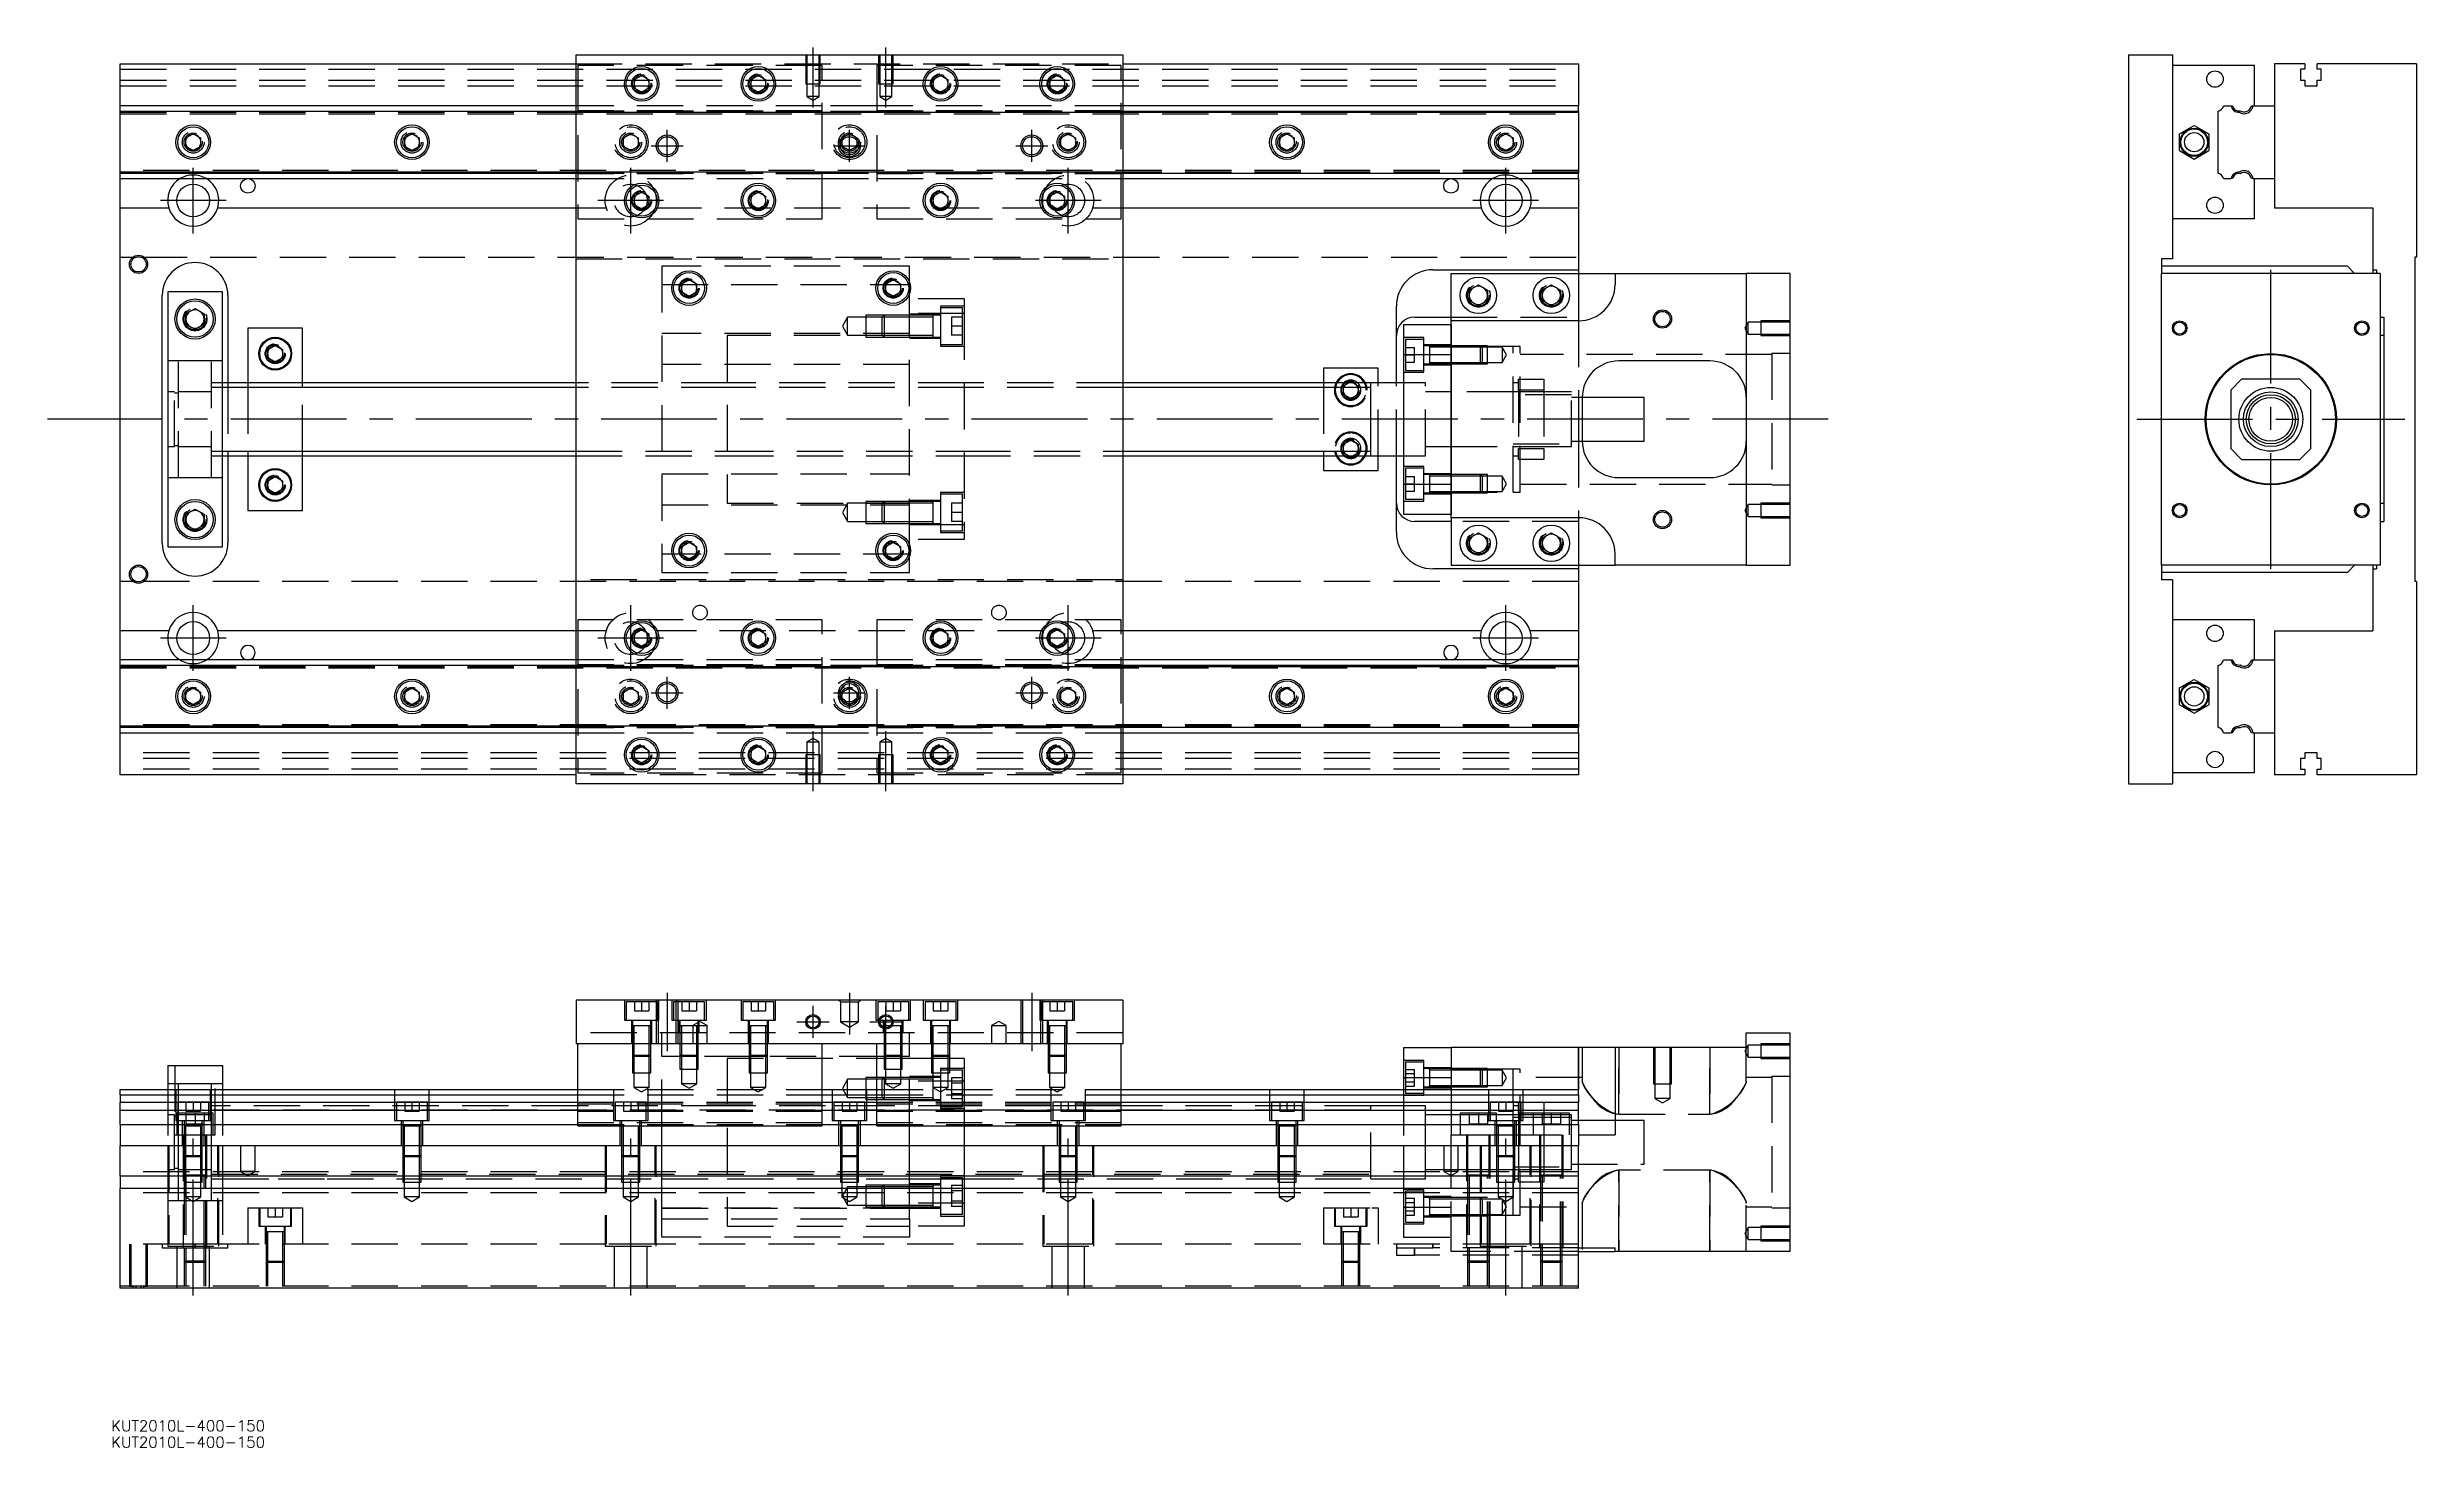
# Model space of a CAD drawing. Extents: x -20 to 630, y -282 to 102.
import ezdxf

# ---------------------------------------------------------------- set-up
doc = ezdxf.new("R2010")
doc.units = 0
doc.linetypes.add('CENTER', pattern=[50.8, 31.75, -6.35, 6.35, -6.35])
doc.linetypes.add('DASHED', pattern=[19.05, 12.7, -6.35])
doc.layers.get('0').update_dxf_attribs({"linetype": 'CONTINUOUS'})
doc.layers.add('CENTER', color=1, linetype='CENTER')
doc.styles.get("Standard").update_dxf_attribs({"font": 'txt.shx', "height": 3, "bigfont": 'bigfont.shx'})

# ---------------------------------------------------------------- blocks, each defined once
blk = doc.blocks.new('*U2')
at = {"color": 7, "linetype": 'CONTINUOUS'}
blk.add_text('KUT2010L-400-150', height=3, dxfattribs=at).set_placement((-2.49, -282.03))
blk = doc.blocks.new('*U3')
at = {"color": 7, "linetype": 'CONTINUOUS'}
blk.add_text('KUT2010L-400-150', height=3, dxfattribs=at).set_placement((-2.49, -277.55))

msp = doc.modelspace()

# ---------------------------------------------------------------- linework, layer by layer
at = {"color": 7, "linetype": 'CONTINUOUS'}
for p, q in [((0, 97.5), (125, 97.5)), ((0, 86), (0, 97.5)), ((125, 100), (275, 100)), ((125, -100), (125, 100)), ((275, 100), (275, -100)), ((275, 97.5), (400, 97.5)), ((400, 97.5), (400, 86)), ((550.85, 100), (562.85, 100)), ((550.85, 100), (550.85, -100)), ((562.85, 100), (562.85, 44)), ((590.85, 97.5), (590.85, 86)), ((599.15, 97.5), (590.85, 97.5)), ((599.15, 97.5), (599.15, 96)), ((602.55, 96), (602.55, 97.5)), ((629.85, 97.5), (602.55, 97.5)), ((629.85, 97.5), (629.85, 44.5)), ((141, 93.1547), (143, 94.309402)), ((141, 90.8453), (141, 93.1547)), ((143, 94.309402), (145, 93.1547)), ((145, 93.1547), (145, 90.8453)), ((173, 93.1547), (175, 94.309402)), ((173, 90.8453), (173, 93.1547)), ((175, 94.309402), (177, 93.1547)), ((177, 93.1547), (177, 90.8453)), ((223, 93.1547), (225, 94.309402)), ((223, 90.8453), (223, 93.1547)), ((225, 94.309402), (227, 93.1547)), ((227, 93.1547), (227, 90.8453)), ((255, 93.1547), (257, 94.309402)), ((255, 90.8453), (255, 93.1547)), ((257, 94.309402), (259, 93.1547)), ((259, 93.1547), (259, 90.8453)), ((585.35, 97), (562.85, 97)), ((585.35, 86), (585.35, 97)), ((599.15, 96), (598, 96)), ((598, 96), (598, 93)), ((598, 93), (599.15, 93)), ((599.15, 93), (599.15, 91.5)), ((599.15, 91.5), (602.55, 91.5)), ((603.7, 96), (602.55, 96)), ((602.55, 91.5), (602.55, 93)), ((602.55, 93), (603.7, 93)), ((603.7, 93), (603.7, 96)), ((0, 84.460392), (0, 86)), ((125, 86), (0, 86)), ((143, 89.690598), (141, 90.8453)), ((145, 90.8453), (143, 89.690598)), ((175, 89.690598), (173, 90.8453)), ((177, 90.8453), (175, 89.690598)), ((225, 89.690598), (223, 90.8453)), ((227, 90.8453), (225, 89.690598)), ((257, 89.690598), (255, 90.8453)), ((259, 90.8453), (257, 89.690598)), ((400, 86), (275, 86)), ((400, 84.460392), (400, 86)), ((576.889608, 86), (578.97154, 86)), ((578.97154, 86), (579.37668, 86)), ((584.527372, 86), (585.031934, 86)), ((585.031934, 86), (590.85, 86)), ((590.85, 86), (590.85, 66)), ((590.85, 86), (590.85, 66)), ((0, 67.539608), (0, 84.460392)), ((125, 84.460392), (0, 84.460392)), ((18, 77.1547), (20, 78.309402)), ((20, 78.309402), (22, 77.1547)), ((78, 77.1547), (80, 78.309402)), ((80, 78.309402), (82, 77.1547)), ((400, 84.460392), (275, 84.460392)), ((318, 77.1547), (320, 78.309402)), ((320, 78.309402), (322, 77.1547)), ((378, 77.1547), (380, 78.309402)), ((380, 78.309402), (382, 77.1547)), ((400, 84.460392), (400, 67.539608)), ((564.850002, 78.309401), (568.850002, 80.618802)), ((564.850002, 73.690599), (564.850002, 78.309401)), ((568.850002, 80.618802), (572.850002, 78.309401)), ((572.850002, 78.309401), (572.850002, 73.690599)), ((575.35, 84.460392), (575.35, 67.539608)), ((18, 74.8453), (18, 77.1547)), ((20, 73.690598), (18, 74.8453)), ((22, 74.8453), (20, 73.690598)), ((22, 77.1547), (22, 74.8453)), ((78, 74.8453), (78, 77.1547)), ((80, 73.690598), (78, 74.8453)), ((82, 74.8453), (80, 73.690598)), ((82, 77.1547), (82, 74.8453)), ((318, 74.8453), (318, 77.1547)), ((320, 73.690598), (318, 74.8453)), ((322, 74.8453), (320, 73.690598)), ((322, 77.1547), (322, 74.8453)), ((378, 74.8453), (378, 77.1547)), ((380, 73.690598), (378, 74.8453)), ((382, 74.8453), (380, 73.690598)), ((382, 77.1547), (382, 74.8453)), ((564.850002, 73.690599), (568.850002, 71.381198)), ((568.850002, 71.381198), (572.850002, 73.690599)), ((0, 67.539608), (125, 67.539608)), ((0, 66), (0, 67.539608)), ((0, 66), (125, 66)), ((0, 58), (0, 66)), ((275, 67.539608), (400, 67.539608)), ((275, 66), (400, 66)), ((400, 66), (400, 67.539608)), ((400, 66), (400, 58)), ((576.889608, 66), (578.97154, 66)), ((579.37668, 66), (578.97154, 66)), ((585.031934, 66), (584.527372, 66)), ((585.031934, 66), (590.85, 66)), ((585.35, 55), (585.35, 66)), ((590.85, 66), (590.85, 58)), ((141, 61.1547), (143, 62.309402)), ((141, 58.8453), (141, 61.1547)), ((143, 57.690598), (141, 58.8453)), ((143, 62.309402), (145, 61.1547)), ((145, 58.8453), (143, 57.690598)), ((145, 61.1547), (145, 58.8453)), ((173, 61.1547), (175, 62.309402)), ((173, 58.8453), (173, 61.1547)), ((175, 57.690598), (173, 58.8453)), ((175, 62.309402), (177, 61.1547)), ((177, 58.8453), (175, 57.690598)), ((177, 61.1547), (177, 58.8453)), ((223, 61.1547), (225, 62.309402)), ((223, 58.8453), (223, 61.1547)), ((225, 57.690598), (223, 58.8453)), ((225, 62.309402), (227, 61.1547)), ((227, 58.8453), (225, 57.690598)), ((227, 61.1547), (227, 58.8453)), ((255, 61.1547), (257, 62.309402)), ((255, 58.8453), (255, 61.1547)), ((257, 57.690598), (255, 58.8453)), ((257, 62.309402), (259, 61.1547)), ((259, 58.8453), (257, 57.690598)), ((259, 61.1547), (259, 58.8453)), ((0, 58), (13.291796, 58)), ((0, -58), (0, 58)), ((26.708204, 58), (125, 58)), ((275, 58), (373.291796, 58)), ((386.708204, 58), (400, 58)), ((400, 58), (400, 41)), ((585.35, 55), (562.85, 55)), ((590.85, 58), (617.85, 58)), ((617.85, 58), (617.85, 41)), ((360, 41), (400, 41)), ((365, 27), (365, 40)), ((365, 40), (410, 40)), ((400, 41), (400, 40)), ((410, 40), (410, 37)), ((410, 40), (446, 40)), ((446, 40), (446, -40)), ((458, 40), (446, 40)), ((458, -40), (458, 40)), ((562.85, 44), (559.85, 44)), ((559.85, 44), (559.85, 40)), ((610.85, 42), (559.85, 42)), ((559.85, -40), (559.85, 40)), ((619.85, 40), (559.85, 40)), ((612.85, 40), (610.85, 42)), ((617.85, 41), (618.85, 41)), ((617.85, 41), (617.85, 40)), ((618.85, 41), (618.85, 40)), ((619.85, 40), (619.85, -40)), ((629.85, 44.5), (629.35, 44.5)), ((629.35, 44.5), (629.35, -44.5)), ((11.5, -34), (11.5, 34)), ((28, 35), (13, 35)), ((13, 35), (13, -35)), ((28, -35), (28, 35)), ((29.5, 34), (29.5, 10)), ((154, 37.1547), (156, 38.309402)), ((154, 34.8453), (154, 37.1547)), ((156, 33.690598), (154, 34.8453)), ((156, 38.309402), (158, 37.1547)), ((158, 34.8453), (156, 33.690598)), ((158, 37.1547), (158, 34.8453)), ((210, 37.1547), (212, 38.309402)), ((210, 34.8453), (210, 37.1547)), ((212, 33.690598), (210, 34.8453)), ((212, 38.309402), (214, 37.1547)), ((214, 34.8453), (212, 33.690598)), ((214, 37.1547), (214, 34.8453)), ((370, 35.443376), (372.5, 36.886752)), ((370, 32.556624), (370, 35.443376)), ((372.5, 31.113248), (370, 32.556624)), ((372.5, 36.886752), (375, 35.443376)), ((375, 32.556624), (372.5, 31.113248)), ((375, 35.443376), (375, 32.556624)), ((390, 35.443376), (392.5, 36.886752)), ((390, 32.556624), (390, 35.443376)), ((392.5, 31.113248), (390, 32.556624)), ((392.5, 36.886752), (395, 35.443376)), ((395, 32.556624), (392.5, 31.113248)), ((395, 35.443376), (395, 32.556624)), ((18, 28.943376), (20.5, 30.386752)), ((18, 26.056624), (18, 28.943376)), ((20.5, 24.613248), (18, 26.056624)), ((20.5, 30.386752), (23, 28.943376)), ((23, 26.056624), (20.5, 24.613248)), ((23, 28.943376), (23, 26.056624)), ((350, 10), (350, 31)), ((352, 26), (365, 26)), ((352, 26), (352, 17.78342)), ((355, 28), (365, 28)), ((365, 17.78342), (365, 27)), ((400, 27), (365, 27)), ((619.85, 28), (620.85, 28)), ((620.85, 28), (620.85, -28)), ((50, 25), (35, 25)), ((35, 25), (35, 10)), ((40.5, 19.1547), (42.5, 20.309402)), ((42.5, 20.309402), (44.5, 19.1547)), ((50, 10), (50, 25)), ((620.85, 23), (619.85, 23)), ((40.5, 16.8453), (40.5, 19.1547)), ((42.5, 15.690598), (40.5, 16.8453)), ((44.5, 16.8453), (42.5, 15.690598)), ((44.5, 19.1547), (44.5, 16.8453)), ((345, 14), (330, 14)), ((330, 14), (330, 10)), ((345, 10), (345, 14)), ((352, 17.78342), (365, 17.78342)), ((352, 17.78342), (352, -17.78342)), ((365, 17.78342), (365, -17.78342)), ((365, -17.78342), (365, 17.78342)), ((436, 16), (411, 16)), ((125, 10), (28, 10)), ((343, 10), (275, 10)), ((336.964102, 10), (337.5, 10.309402)), ((337.5, 10.309402), (338.035898, 10)), ((343, 10), (342.995, 10)), ((343, -10), (343, 10)), ((352, 10), (343, 10)), ((343.005, 10), (343, 10)), ((581.85, 11), (578.85, 8)), ((578.85, 8), (578.85, -8)), ((597.85, 11), (581.85, 11)), ((600.85, 8), (597.85, 11)), ((600.85, -8), (600.85, 8)), ((401, 6), (401, -6)), ((418, 6), (401, 6)), ((418, -6), (418, 6)), ((401, -6), (418, -6)), ((28, -10), (125, -10)), ((29.5, -10), (29.5, -34)), ((35, -10), (35, -25)), ((50, -25), (50, -10)), ((275, -10), (343, -10)), ((330, -10), (330, -14)), ((337.5, -10.309402), (336.964102, -10)), ((338.035898, -10), (337.5, -10.309402)), ((342.995, -10), (343, -10)), ((343, -10), (352, -10)), ((343, -10), (343.005, -10)), ((345, -14), (345, -10)), ((350, -31), (350, -10)), ((578.85, -8), (581.85, -11)), ((581.85, -11), (597.85, -11)), ((597.85, -11), (600.85, -8)), ((40.5, -16.8453), (42.5, -15.690598)), ((40.5, -19.1547), (40.5, -16.8453)), ((42.5, -20.309402), (40.5, -19.1547)), ((42.5, -15.690598), (44.5, -16.8453)), ((44.5, -19.1547), (42.5, -20.309402)), ((44.5, -16.8453), (44.5, -19.1547)), ((330, -14), (345, -14)), ((352, -17.78342), (365, -17.78342)), ((352, -17.78342), (352, -26)), ((365, -27), (365, -17.78342)), ((411, -16), (436, -16)), ((18, -26.056624), (20.5, -24.613248)), ((20.5, -24.613248), (23, -26.056624)), ((35, -25), (50, -25)), ((619.85, -23), (620.85, -23)), ((18, -28.943376), (18, -26.056624)), ((20.5, -30.386752), (18, -28.943376)), ((23, -28.943376), (20.5, -30.386752)), ((23, -26.056624), (23, -28.943376)), ((352, -26), (365, -26)), ((365, -28), (355, -28)), ((400, -27), (365, -27)), ((365, -27), (365, -40)), ((370, -32.556624), (372.5, -31.113248)), ((372.5, -31.113248), (375, -32.556624)), ((390, -32.556624), (392.5, -31.113248)), ((392.5, -31.113248), (395, -32.556624)), ((619.85, -28), (620.85, -28)), ((13, -35), (28, -35)), ((154, -34.8453), (156, -33.690598)), ((154, -37.1547), (154, -34.8453)), ((156, -38.309402), (154, -37.1547)), ((156, -33.690598), (158, -34.8453)), ((158, -37.1547), (156, -38.309402)), ((158, -34.8453), (158, -37.1547)), ((210, -34.8453), (212, -33.690598)), ((210, -37.1547), (210, -34.8453)), ((212, -38.309402), (210, -37.1547)), ((212, -33.690598), (214, -34.8453)), ((214, -37.1547), (212, -38.309402)), ((214, -34.8453), (214, -37.1547)), ((370, -35.443376), (370, -32.556624)), ((372.5, -36.886752), (370, -35.443376)), ((375, -35.443376), (372.5, -36.886752)), ((375, -32.556624), (375, -35.443376)), ((390, -35.443376), (390, -32.556624)), ((392.5, -36.886752), (390, -35.443376)), ((395, -35.443376), (392.5, -36.886752)), ((395, -32.556624), (395, -35.443376)), ((410, -40), (410, -37)), ((400, -41), (360, -41)), ((365, -40), (410, -40)), ((400, -40), (400, -41)), ((400, -41), (400, -58)), ((446, -40), (410, -40)), ((446, -40), (458, -40)), ((559.85, -40), (559.85, -44)), ((619.85, -40), (559.85, -40)), ((610.85, -42), (559.85, -42)), ((562.85, -44), (559.85, -44)), ((562.85, -44), (562.85, -100)), ((610.85, -42), (612.85, -40)), ((617.85, -40), (617.85, -41)), ((617.85, -41), (617.85, -58)), ((617.85, -41), (618.85, -41)), ((618.85, -40), (618.85, -41)), ((629.85, -44.5), (629.35, -44.5)), ((629.85, -44.5), (629.85, -97.5)), ((0, -66), (0, -58)), ((13.291796, -58), (0, -58)), ((125, -58), (26.708204, -58)), ((141, -58.8453), (143, -57.690598)), ((143, -57.690598), (145, -58.8453)), ((173, -58.8453), (175, -57.690598)), ((175, -57.690598), (177, -58.8453)), ((223, -58.8453), (225, -57.690598)), ((225, -57.690598), (227, -58.8453)), ((255, -58.8453), (257, -57.690598)), ((257, -57.690598), (259, -58.8453)), ((373.291796, -58), (275, -58)), ((400, -58), (386.708204, -58)), ((400, -58), (400, -66)), ((585.35, -55), (562.85, -55)), ((585.35, -66), (585.35, -55)), ((590.85, -58), (590.85, -66)), ((590.85, -58), (617.85, -58)), ((141, -61.1547), (141, -58.8453)), ((143, -62.309402), (141, -61.1547)), ((145, -61.1547), (143, -62.309402)), ((145, -58.8453), (145, -61.1547)), ((173, -61.1547), (173, -58.8453)), ((175, -62.309402), (173, -61.1547)), ((177, -61.1547), (175, -62.309402)), ((177, -58.8453), (177, -61.1547)), ((223, -61.1547), (223, -58.8453)), ((225, -62.309402), (223, -61.1547)), ((227, -61.1547), (225, -62.309402)), ((227, -58.8453), (227, -61.1547)), ((255, -61.1547), (255, -58.8453)), ((257, -62.309402), (255, -61.1547)), ((259, -61.1547), (257, -62.309402)), ((259, -58.8453), (259, -61.1547)), ((0, -67.539608), (0, -66)), ((125, -66), (0, -66)), ((0, -84.460392), (0, -67.539608)), ((125, -67.539608), (0, -67.539608)), ((400, -66), (275, -66)), ((400, -67.539608), (275, -67.539608)), ((400, -67.539608), (400, -66)), ((400, -67.539608), (400, -84.460392)), ((564.850002, -73.690599), (568.850002, -71.381198)), ((568.850002, -71.381198), (572.850002, -73.690599)), ((575.35, -67.539608), (575.35, -84.460392)), ((576.889608, -66), (578.97154, -66)), ((578.97154, -66), (579.37668, -66)), ((584.527372, -66), (585.031934, -66)), ((585.031934, -66), (590.85, -66)), ((590.85, -66), (590.85, -86)), ((590.85, -66), (590.85, -86)), ((18, -74.8453), (20, -73.690598)), ((18, -77.1547), (18, -74.8453)), ((20, -78.309402), (18, -77.1547)), ((20, -73.690598), (22, -74.8453)), ((22, -77.1547), (20, -78.309402)), ((22, -74.8453), (22, -77.1547)), ((78, -74.8453), (80, -73.690598)), ((78, -77.1547), (78, -74.8453)), ((80, -78.309402), (78, -77.1547)), ((80, -73.690598), (82, -74.8453)), ((82, -77.1547), (80, -78.309402)), ((82, -74.8453), (82, -77.1547)), ((318, -74.8453), (320, -73.690598)), ((318, -77.1547), (318, -74.8453)), ((320, -78.309402), (318, -77.1547)), ((320, -73.690598), (322, -74.8453)), ((322, -77.1547), (320, -78.309402)), ((322, -74.8453), (322, -77.1547)), ((378, -74.8453), (380, -73.690598)), ((378, -77.1547), (378, -74.8453)), ((380, -78.309402), (378, -77.1547)), ((380, -73.690598), (382, -74.8453)), ((382, -77.1547), (380, -78.309402)), ((382, -74.8453), (382, -77.1547)), ((564.850002, -78.309401), (564.850002, -73.690599)), ((572.850002, -73.690599), (572.850002, -78.309401)), ((0, -84.460392), (125, -84.460392)), ((0, -86), (0, -84.460392)), ((275, -84.460392), (400, -84.460392)), ((400, -86), (400, -84.460392)), ((564.850002, -78.309401), (568.850002, -80.618802)), ((568.850002, -80.618802), (572.850002, -78.309401)), ((0, -86), (125, -86)), ((0, -97.5), (0, -86)), ((141, -90.8453), (143, -89.690598)), ((141, -93.1547), (141, -90.8453)), ((143, -89.690598), (145, -90.8453)), ((145, -90.8453), (145, -93.1547)), ((173, -90.8453), (175, -89.690598)), ((173, -93.1547), (173, -90.8453)), ((175, -89.690598), (177, -90.8453)), ((177, -90.8453), (177, -93.1547)), ((223, -90.8453), (225, -89.690598)), ((223, -93.1547), (223, -90.8453)), ((225, -89.690598), (227, -90.8453)), ((227, -90.8453), (227, -93.1547)), ((255, -90.8453), (257, -89.690598)), ((255, -93.1547), (255, -90.8453)), ((257, -89.690598), (259, -90.8453)), ((259, -90.8453), (259, -93.1547)), ((275, -86), (400, -86)), ((400, -86), (400, -97.5)), ((576.889608, -86), (578.97154, -86)), ((579.37668, -86), (578.97154, -86)), ((585.031934, -86), (584.527372, -86)), ((585.031934, -86), (590.85, -86)), ((585.35, -97), (585.35, -86)), ((590.85, -86), (590.85, -97.5)), ((143, -94.309402), (141, -93.1547)), ((145, -93.1547), (143, -94.309402)), ((175, -94.309402), (173, -93.1547)), ((177, -93.1547), (175, -94.309402)), ((225, -94.309402), (223, -93.1547)), ((227, -93.1547), (225, -94.309402)), ((257, -94.309402), (255, -93.1547)), ((259, -93.1547), (257, -94.309402)), ((585.35, -97), (562.85, -97)), ((599.15, -93), (598, -93)), ((598, -93), (598, -96)), ((598, -96), (599.15, -96)), ((602.55, -91.5), (599.15, -91.5)), ((599.15, -91.5), (599.15, -93)), ((599.15, -96), (599.15, -97.5)), ((602.55, -93), (602.55, -91.5)), ((603.7, -93), (602.55, -93)), ((602.55, -97.5), (602.55, -96)), ((602.55, -96), (603.7, -96)), ((603.7, -96), (603.7, -93)), ((125, -97.5), (0, -97.5)), ((275, -100), (125, -100)), ((400, -97.5), (275, -97.5)), ((550.85, -100), (562.85, -100)), ((599.15, -97.5), (590.85, -97.5)), ((629.85, -97.5), (602.55, -97.5)), ((125, -159.27), (125, -171.27)), ((275, -159.27), (125, -159.27)), ((275, -159.27), (275, -171.27)), ((446, -172.27), (446, -168.27)), ((446, -168.27), (458, -168.27)), ((458, -228.27), (458, -168.27)), ((275, -171.27), (125, -171.27)), ((125.5, -193.77), (125.5, -171.27)), ((192.5, -193.77), (192.5, -171.27)), ((207.5, -193.77), (207.5, -171.27)), ((274.5, -193.77), (274.5, -171.27)), ((352, -172.27), (365, -172.27)), ((352, -172.27), (352, -180.48658)), ((400, -172.27), (365, -172.27)), ((365, -172.27), (365, -183.77)), ((400, -183.77), (400, -172.27)), ((410, -172.27), (400, -172.27)), ((410, -172.27), (410, -196.27)), ((446, -172.27), (410, -172.27)), ((13, -177.27), (13, -183.77)), ((13, -177.27), (28, -177.27)), ((28, -177.27), (28, -183.77)), ((352, -180.48658), (365, -180.48658)), ((352, -180.48658), (352, -183.77)), ((0, -185.309608), (0, -183.77)), ((0, -183.77), (125.5, -183.77)), ((0, -185.309608), (0, -187.39154)), ((0, -185.309608), (125.5, -185.309608)), ((125.5, -187.39154), (0, -187.39154)), ((0, -189.606666), (0, -187.39154)), ((192.5, -183.77), (207.5, -183.77)), ((192.5, -185.309608), (207.5, -185.309608)), ((207.5, -187.39154), (192.5, -187.39154)), ((274.5, -183.77), (400, -183.77)), ((274.5, -185.309608), (400, -185.309608)), ((400, -187.39154), (274.5, -187.39154)), ((400, -185.309608), (400, -183.77)), ((400, -185.309608), (400, -187.39154)), ((400, -189.606666), (400, -187.39154)), ((0, -193.451934), (0, -189.606666)), ((125.5, -189.606666), (0, -189.606666)), ((0, -193.451934), (0, -199.27)), ((0, -193.451934), (125.5, -193.451934)), ((125.5, -193.77), (192.5, -193.77)), ((207.5, -189.606666), (192.5, -189.606666)), ((192.5, -193.451934), (207.5, -193.451934)), ((207.5, -193.77), (274.5, -193.77)), ((400, -189.606666), (274.5, -189.606666)), ((274.5, -193.451934), (400, -193.451934)), ((400, -193.451934), (400, -189.606666)), ((400, -193.451934), (400, -199.27)), ((400, -199.27), (0, -199.27)), ((0, -207.57), (0, -199.27)), ((400, -196.27), (410, -196.27)), ((400, -207.57), (400, -199.27)), ((400, -207.57), (0, -207.57)), ((0, -207.57), (0, -210.97)), ((400, -210.97), (400, -207.57)), ((400, -210.97), (0, -210.97)), ((0, -238.27), (0, -210.97)), ((400, -238.27), (400, -210.97)), ((400, -227.27), (410, -227.27)), ((410, -228.27), (410, -227.27)), ((400, -228.27), (410, -228.27)), ((458, -228.27), (410, -228.27)), ((400, -238.27), (0, -238.27))]:
    msp.add_line(p, q, dxfattribs=at)
at = {"color": 3, "linetype": 'DASHED'}
for p, q in [((125, 97.5), (275, 97.5)), ((188.000006, 100), (188.000006, 92)), ((188.35, 100), (188.35, 92)), ((191.65, 92), (191.65, 100)), ((191.999994, 92), (191.999994, 100)), ((208.000006, 100), (208.000006, 92)), ((208.35, 100), (208.35, 92)), ((211.65, 92), (211.65, 100)), ((211.999994, 92), (211.999994, 100)), ((0, 96), (400, 96)), ((0, 93), (400, 93)), ((0, 91.5), (400, 91.5)), ((125.5, 97), (125.5, 55)), ((192.5, 97), (125.5, 97)), ((145.483582, 92.286038), (145.5, 92)), ((177.483582, 92.286038), (177.5, 92)), ((188.000006, 92), (191.999994, 92)), ((188.35, 92), (188.35, 88.5)), ((191.65, 88.5), (191.65, 92)), ((192.5, 55), (192.5, 97)), ((274.5, 97), (207.5, 97)), ((207.5, 97), (207.5, 55)), ((208.000006, 92), (211.999994, 92)), ((208.35, 92), (208.35, 88.5)), ((211.65, 88.5), (211.65, 92)), ((227.483582, 92.286038), (227.5, 92)), ((259.483582, 92.286038), (259.5, 92)), ((274.5, 55), (274.5, 97)), ((125.5, 86), (125, 86)), ((192.5, 86), (125.5, 86)), ((192.5, 84.643014), (125.5, 84.643014)), ((125.5, 84.6), (192.5, 84.6)), ((191.65, 88.5), (188.35, 88.5)), ((188.35, 88.5), (190, 87.547372)), ((190, 87.547372), (191.65, 88.5)), ((207.5, 86), (192.5, 86)), ((274.5, 86), (207.5, 86)), ((274.5, 84.643014), (207.5, 84.643014)), ((207.5, 84.6), (274.5, 84.6)), ((211.65, 88.5), (208.35, 88.5)), ((208.35, 88.5), (210, 87.547372)), ((210, 87.547372), (211.65, 88.5)), ((275, 86), (274.5, 86)), ((0, 84.204452), (125, 84.204452)), ((0, 84.2), (400, 84.2)), ((0, 83.8), (400, 83.8)), ((125.5, 84.460392), (125, 84.460392)), ((125, 84.204452), (125.5, 84.204452)), ((192.5, 84.460392), (125.5, 84.460392)), ((125.5, 84.3), (192.5, 84.3)), ((125.5, 84.204452), (274.5, 84.204452)), ((138, 77.1547), (140, 78.309402)), ((140, 78.309402), (142, 77.1547)), ((207.5, 84.460392), (192.5, 84.460392)), ((198, 77.1547), (200, 78.309402)), ((200, 78.309402), (202, 77.1547)), ((274.5, 84.460392), (207.5, 84.460392)), ((207.5, 84.3), (274.5, 84.3)), ((258, 77.1547), (260, 78.309402)), ((260, 78.309402), (262, 77.1547)), ((275, 84.460392), (274.5, 84.460392)), ((274.5, 84.204452), (275, 84.204452)), ((275, 84.204452), (400, 84.204452)), ((22.483582, 76.286038), (22.5, 76)), ((77.5, 76), (77.518502, 76.303588)), ((137.5, 76), (137.512884, 76.253488)), ((138, 74.8453), (138, 77.1547)), ((140, 73.690598), (138, 74.8453)), ((142, 74.8453), (140, 73.690598)), ((142, 77.1547), (142, 74.8453)), ((198, 74.8453), (198, 77.1547)), ((200, 73.690598), (198, 74.8453)), ((202, 74.8453), (200, 73.690598)), ((202, 77.1547), (202, 74.8453)), ((202.483582, 76.286038), (202.5, 76)), ((258, 74.8453), (258, 77.1547)), ((260, 73.690598), (258, 74.8453)), ((262, 74.8453), (260, 73.690598)), ((262, 77.1547), (262, 74.8453)), ((262.483582, 76.286038), (262.5, 76)), ((322.483582, 76.286038), (322.5, 76)), ((377.5, 76), (377.518502, 76.303588)), ((400, 68.2), (0, 68.2)), ((400, 67.8), (0, 67.8)), ((125, 67.795548), (0, 67.795548)), ((125.5, 67.795548), (125, 67.795548)), ((125, 67.539608), (125.5, 67.539608)), ((125, 66), (125.5, 66)), ((274.5, 67.795548), (125.5, 67.795548)), ((192.5, 67.7), (125.5, 67.7)), ((125.5, 67.539608), (192.5, 67.539608)), ((192.5, 67.4), (125.5, 67.4)), ((192.5, 67.356986), (125.5, 67.356986)), ((125.5, 66), (192.5, 66)), ((192.5, 67.539608), (207.5, 67.539608)), ((192.5, 66), (207.5, 66)), ((274.5, 67.7), (207.5, 67.7)), ((207.5, 67.539608), (274.5, 67.539608)), ((274.5, 67.4), (207.5, 67.4)), ((274.5, 67.356986), (207.5, 67.356986)), ((207.5, 66), (274.5, 66)), ((275, 67.795548), (274.5, 67.795548)), ((274.5, 67.539608), (275, 67.539608)), ((274.5, 66), (275, 66)), ((400, 67.795548), (275, 67.795548)), ((145.483582, 60.286038), (145.5, 60)), ((177.483582, 60.286038), (177.5, 60)), ((222.5, 60), (222.512884, 60.253488)), ((259.483582, 60.286038), (259.5, 60)), ((125, 58), (133.291796, 58)), ((125.5, 55), (192.5, 55)), ((146.708204, 58), (253.291796, 58)), ((207.5, 55), (274.5, 55)), ((266.708204, 58), (275, 58)), ((0, 44.5), (4.359688, 44.5)), ((5.640312, 44.5), (400, 44.5)), ((125, 44), (275, 44)), ((216.5, 42), (148.5, 42)), ((148.5, 42), (148.5, -42)), ((216.5, 37.52069), (216.5, 42)), ((400, 40), (400, 28)), ((148.5, 37), (216.5, 37)), ((153.5, 36), (153.512884, 36.253488)), ((209.5, 36), (209.518502, 36.303588)), ((216.5, 34.47931), (216.5, 37.52069)), ((216.5, -34.47931), (216.5, 34.47931)), ((231.5, 33), (216.5, 33)), ((231.5, 33), (231.5, 28.982754)), ((369.5, 34), (369.520026, 34.346056)), ((395.477798, 34.364306), (395.5, 34)), ((23.477798, 27.864306), (23.5, 27.5)), ((199.5, 28.04775), (198.056624, 25.54775)), ((199.5, 23.04775), (199.5, 28.04775)), ((204.5, 28.04775), (199.5, 28.04775)), ((204.5, 28.547744), (204.5, 22.547754)), ((209.49998, 28.547744), (204.5, 28.547744)), ((208.99998, 28.04775), (204.5, 28.04775)), ((209.5, 28.54775), (209, 28.04775)), ((209, 23.04775), (209, 28.04775)), ((216.5, 28.04775), (209, 28.04775)), ((216.5, 28.547744), (209.499994, 28.547744)), ((209.5, 28.54775), (209.5, 22.54775)), ((216.5, 28.54775), (209.5, 28.54775)), ((231.5, 28.982754), (216.5, 28.982754)), ((225, 28.84775), (216.5, 28.84775)), ((223, 28.54775), (216.50002, 28.54775)), ((223, 28.04775), (216.50002, 28.04775)), ((223, 28.54775), (222.995, 28.54775)), ((223, 28.04775), (223, 28.547754)), ((223, 28.197952), (223, 28.54775)), ((225, 28.54775), (223, 28.54775)), ((223.005, 28.54775), (223, 28.54775)), ((223, 22.8974), (223, 28.197952)), ((225, 31.04775), (225, 20.04775)), ((231.5, 31.04775), (225, 31.04775)), ((231, 30.54775), (225, 30.54775)), ((228, 28.04775), (228, 25.54775)), ((231, 28.04775), (228, 28.04775)), ((231, 20.54775), (231, 30.54775)), ((231.5, 28.982754), (231.5, -28.982754)), ((365, 28), (400, 28)), ((365, 26), (365, 17.78342)), ((400, 28), (400, 27)), ((400, 27), (400, 6)), ((446.5, 26.65), (445.547372, 25)), ((446.5, 23.35), (446.5, 26.65)), ((450, 26.65), (446.5, 26.65)), ((450, 26.999994), (450, 23.000006)), ((458, 26.999994), (450, 26.999994)), ((458, 26.65), (450, 26.65)), ((216.5, 23.5), (148.5, 23.5)), ((166.5, 23), (166.5, -23)), ((216.5, 23), (166.5, 23)), ((198.056624, 25.54775), (199.5, 23.04775)), ((199.5, 23.04775), (204.5, 23.04775)), ((204.5, 23.04775), (208.99998, 23.04775)), ((204.5, 22.547754), (209.49998, 22.547754)), ((209, 23.04775), (216.5, 23.04775)), ((209, 23.04775), (209.5, 22.54775)), ((209, 23.04775), (216.5, 23.04775)), ((209.5, 22.547754), (216.5, 22.547754)), ((209.5, 22.54775), (216.5, 22.54775)), ((216.5, 22.24775), (225, 22.24775)), ((216.50002, 23.04775), (223, 23.04775)), ((216.50002, 22.54775), (223.005, 22.54775)), ((222.995, 22.54775), (225, 22.54775)), ((223, 22.547744), (223, 23.04775)), ((223, 22.54775), (223, 22.8974)), ((225, 20.54775), (231, 20.54775)), ((225, 20.04775), (231.5, 20.04775)), ((228, 25.54775), (228, 23.04775)), ((231, 25.54775), (228, 25.54775)), ((231, 23.04775), (228, 23.04775)), ((357.5, 22.42767), (352, 22.42767)), ((352.5, 21.92767), (352.5, 13.42767)), ((357.5, 21.92767), (352.5, 21.92767)), ((352.5, 19.67767), (355, 19.67767)), ((355, 17.67767), (355, 19.67767)), ((357.5, 12.92767), (357.5, 22.42767)), ((365, 20.42767), (357.5, 20.42767)), ((359.1, 20.17767), (357.5, 20.17767)), ((359.1, 20.17767), (359.095, 20.17767)), ((359.1, 20.17767), (359.1, 19.92022)), ((364.99998, 20.17767), (359.1, 20.17767)), ((359.105, 20.17767), (359.1, 20.17767)), ((359.1, 19.92022), (359.1, 15.435068)), ((364.99998, 19.77767), (359.1, 19.77767)), ((373.1, 20.17767), (365, 20.17767)), ((373.1, 20.177664), (365, 20.177664)), ((382, 20), (365, 20)), ((373.5, 19.77767), (365, 19.77767)), ((373.1, 15.17767), (373.1, 20.17767)), ((373.5, 19.77767), (373.1, 20.17767)), ((375, 20.177664), (373.10002, 20.177664)), ((373.5, 19.77767), (373.5, 15.57767)), ((375, 19.77767), (373.50002, 19.77767)), ((375, 15.177674), (375, 20.177664)), ((379, 19.77767), (375, 19.77767)), ((379, 19.77767), (379, 15.57767)), ((380.212436, 17.67767), (379, 19.77767)), ((382, -20), (382, 20)), ((384, 20), (382, 20)), ((384, -20), (384, 20)), ((445.547372, 25), (446.5, 23.35)), ((446.5, 23.35), (450, 23.35)), ((450, 23.35), (458, 23.35)), ((450, 23.000006), (458, 23.000006)), ((16, 16), (13, 16)), ((16, -16), (16, 16)), ((25, 16), (16, 16)), ((25, -16), (25, 16)), ((28, 16), (25, 16)), ((44.983582, 18.286038), (45, 18)), ((216.5, 15), (148.5, 15)), ((352.5, 17.67767), (355, 17.67767)), ((352.5, 15.67767), (355, 15.67767)), ((352.5, 13.42767), (357.5, 13.42767)), ((355, 15.67767), (355, 17.67767)), ((357.5, 15.17767), (359.1, 15.17767)), ((357.5, 14.92767), (365, 14.92767)), ((359.095, 15.17767), (359.1, 15.17767)), ((359.1, 15.57767), (364.99998, 15.57767)), ((359.1, 15.435068), (359.1, 15.17767)), ((359.1, 15.17767), (364.99998, 15.17767)), ((359.1, 15.17767), (359.105, 15.17767)), ((365, 15.57767), (373.5, 15.57767)), ((365, 15.177674), (373.1, 15.177674)), ((365, 15.17767), (373.1, 15.17767)), ((373.1, 15.17767), (373.5, 15.57767)), ((373.10002, 15.177674), (375, 15.177674)), ((373.50002, 15.57767), (375, 15.57767)), ((375, 15.57767), (379, 15.57767)), ((379, 15.57767), (380.212436, 17.67767)), ((453, 17.75), (384, 17.75)), ((453, 18), (453, -18)), ((458, 18), (453, 18)), ((14.85, 7.5), (13, 7.5)), ((14.85, -7.5), (14.85, 7.5)), ((16, 7.15), (14.85, 7.15)), ((25, 7.5), (16, 7.5)), ((28, 10), (25, 10)), ((28, 8.75), (25, 8.75)), ((29.5, 10), (29.5, 8.75)), ((29.5, 8.75), (29.5, -8.75)), ((35, 10), (35, 8.75)), ((35, 8.75), (35, -8.75)), ((50, 8.75), (50, 10)), ((50, -8.75), (50, 8.75)), ((166.49998, 10), (125, 10)), ((166.49998, 8.75), (125, 8.75)), ((231.5, 10), (166.5, 10)), ((231.5, 8.75), (166.5, 8.75)), ((275, 10), (231.50002, 10)), ((275, 8.75), (231.50002, 8.75)), ((330, 10), (330, 8.75)), ((330, 8.75), (330, -8.75)), ((335, 8), (335.018502, 8.303588)), ((335.5, 9.1547), (336.964102, 10)), ((335.5, 8.75), (335.5, 9.1547)), ((335.5, 6.8453), (335.5, 8.75)), ((337.5, 5.690598), (335.5, 6.8453)), ((339.5, 6.8453), (337.5, 5.690598)), ((338.035898, 10), (339.5, 9.1547)), ((339.5, 9.1547), (339.5, 8.75)), ((339.5, 8.75), (339.5, 6.8453)), ((345, -10), (345, 10)), ((350, -10), (350, 10)), ((352, 12.92767), (357.5, 12.92767)), ((358, 10), (352, 10)), ((358, -10), (358, 10)), ((365, 7.5), (358, 7.5)), ((382.005, 7.5), (365, 7.5)), ((390.5, 7.5), (381.995, 7.5)), ((383.5, 10), (382, 10)), ((398, 6.75), (382, 6.75)), ((383.5, 11), (390.5, 11)), ((383.5, 8), (383.5, 11)), ((383.5, 8), (383.5, -8)), ((390.5, 8), (383.5, 8)), ((390.5, 11), (390.5, 8)), ((390.5, 8), (390.5, -8)), ((398, 7.5), (390.5, 7.5)), ((398, -7.5), (398, 7.5)), ((401, 6), (398, 6)), ((400, 6), (400, -6)), ((335.5, -6.8453), (337.5, -5.690598)), ((337.5, -5.690598), (339.5, -6.8453)), ((398, -6), (401, -6)), ((400, -6), (400, -27)), ((13, -7.5), (14.85, -7.5)), ((14.85, -7.15), (16, -7.15)), ((16, -7.5), (25, -7.5)), ((25, -8.75), (28, -8.75)), ((25, -10), (28, -10)), ((29.5, -8.75), (29.5, -10)), ((35, -8.75), (35, -10)), ((50, -10), (50, -8.75)), ((125, -8.75), (166.49998, -8.75)), ((125, -10), (166.49998, -10)), ((166.5, -8.75), (231.5, -8.75)), ((166.5, -10), (231.5, -10)), ((231.50002, -8.75), (275, -8.75)), ((231.50002, -10), (275, -10)), ((330, -8.75), (330, -10)), ((335.5, -8.75), (335.5, -6.8453)), ((335.5, -9.1547), (335.5, -8.75)), ((336.964102, -10), (335.5, -9.1547)), ((339.5, -9.1547), (338.035898, -10)), ((339.5, -6.8453), (339.5, -8.75)), ((339.5, -8.75), (339.5, -9.1547)), ((339.983582, -7.713962), (340, -8)), ((352, -10), (358, -10)), ((357.5, -12.92767), (352, -12.92767)), ((357.5, -22.42767), (357.5, -12.92767)), ((358, -7.5), (365, -7.5)), ((365, -7.5), (382.005, -7.5)), ((381.995, -7.5), (390.5, -7.5)), ((382, -6.75), (398, -6.75)), ((382, -10), (383.5, -10)), ((383.5, -8), (390.5, -8)), ((383.5, -11), (383.5, -8)), ((390.5, -11), (383.5, -11)), ((390.5, -7.5), (398, -7.5)), ((390.5, -8), (390.5, -11)), ((13, -16), (16, -16)), ((16, -16), (25, -16)), ((25, -16), (28, -16)), ((40, -18), (40.012884, -17.746512)), ((148.5, -15), (216.5, -15)), ((352.5, -13.42767), (352.5, -21.92767)), ((357.5, -13.42767), (352.5, -13.42767)), ((352.5, -15.67767), (355, -15.67767)), ((352.5, -17.67767), (355, -17.67767)), ((355, -17.67767), (355, -15.67767)), ((355, -19.67767), (355, -17.67767)), ((365, -14.92767), (357.5, -14.92767)), ((359.1, -15.17767), (357.5, -15.17767)), ((359.1, -15.17767), (359.095, -15.17767)), ((359.1, -15.17767), (359.1, -15.435118)), ((359.105, -15.17767), (359.1, -15.17767)), ((364.99998, -15.17767), (359.1, -15.17767)), ((359.1, -15.435118), (359.1, -19.920272)), ((364.99998, -15.57767), (359.1, -15.57767)), ((373.1, -15.17767), (365, -15.17767)), ((373.1, -15.177674), (365, -15.177674)), ((373.5, -15.57767), (365, -15.57767)), ((365, -17.78342), (365, -26)), ((373.1, -20.17767), (373.1, -15.17767)), ((373.5, -15.57767), (373.1, -15.17767)), ((375, -15.177674), (373.10002, -15.177674)), ((373.5, -15.57767), (373.5, -19.77767)), ((375, -15.57767), (373.50002, -15.57767)), ((375, -20.177664), (375, -15.177674)), ((379, -15.57767), (375, -15.57767)), ((379, -15.57767), (379, -19.77767)), ((380.212436, -17.67767), (379, -15.57767)), ((379, -19.77767), (380.212436, -17.67767)), ((384, -17.75), (453, -17.75)), ((453, -18), (458, -18)), ((148.5, -23.5), (216.5, -23.5)), ((166.5, -23), (216.5, -23)), ((199.5, -23.04775), (198.056624, -25.54775)), ((198.056624, -25.54775), (199.5, -28.04775)), ((199.5, -28.04775), (199.5, -23.04775)), ((204.5, -23.04775), (199.5, -23.04775)), ((204.5, -22.547754), (204.5, -28.547744)), ((209.49998, -22.547754), (204.5, -22.547754)), ((208.99998, -23.04775), (204.5, -23.04775)), ((209.5, -22.54775), (209, -23.04775)), ((209, -28.04775), (209, -23.04775)), ((216.5, -23.04775), (209, -23.04775)), ((216.5, -23.04775), (209, -23.04775)), ((209.5, -22.54775), (209.5, -28.54775)), ((216.5, -22.54775), (209.5, -22.54775)), ((216.5, -22.547754), (209.5, -22.547754)), ((225, -22.24775), (216.5, -22.24775)), ((223.005, -22.54775), (216.50002, -22.54775)), ((223, -23.04775), (216.50002, -23.04775)), ((225, -22.54775), (222.995, -22.54775)), ((223, -22.897546), (223, -22.54775)), ((223, -28.198098), (223, -22.897546)), ((225, -20.04775), (225, -31.04775)), ((231.5, -20.04775), (225, -20.04775)), ((231, -20.54775), (225, -20.54775)), ((228, -23.04775), (228, -25.54775)), ((231, -23.04775), (228, -23.04775)), ((231, -25.54775), (228, -25.54775)), ((228, -25.54775), (228, -28.04775)), ((231, -30.54775), (231, -20.54775)), ((352, -22.42767), (357.5, -22.42767)), ((352.5, -19.67767), (355, -19.67767)), ((352.5, -21.92767), (357.5, -21.92767)), ((357.5, -20.17767), (359.1, -20.17767)), ((357.5, -20.42767), (365, -20.42767)), ((359.095, -20.17767), (359.1, -20.17767)), ((359.1, -19.77767), (364.99998, -19.77767)), ((359.1, -19.920272), (359.1, -20.17767)), ((359.1, -20.17767), (359.105, -20.17767)), ((359.1, -20.17767), (364.99998, -20.17767)), ((365, -19.77767), (373.5, -19.77767)), ((365, -20), (382, -20)), ((365, -20.177664), (373.1, -20.177664)), ((365, -20.17767), (373.1, -20.17767)), ((373.1, -20.17767), (373.5, -19.77767)), ((373.10002, -20.177664), (375, -20.177664)), ((373.50002, -19.77767), (375, -19.77767)), ((375, -19.77767), (379, -19.77767)), ((382, -20), (384, -20)), ((446.5, -23.35), (445.547372, -25)), ((445.547372, -25), (446.5, -26.65)), ((446.5, -26.65), (446.5, -23.35)), ((450, -23.35), (446.5, -23.35)), ((450, -23.000006), (450, -26.999994)), ((458, -23.000006), (450, -23.000006)), ((458, -23.35), (450, -23.35)), ((17.5, -27.5), (17.520026, -27.153944)), ((199.5, -28.04775), (204.5, -28.04775)), ((204.5, -28.04775), (208.99998, -28.04775)), ((204.5, -28.547744), (209.49998, -28.547744)), ((209, -28.04775), (216.5, -28.04775)), ((209, -28.04775), (209.5, -28.54775)), ((209.499994, -28.547744), (216.5, -28.547744)), ((209.5, -28.54775), (216.5, -28.54775)), ((216.5, -28.84775), (225, -28.84775)), ((231.5, -28.982754), (216.5, -28.982754)), ((216.50002, -28.04775), (223, -28.04775)), ((216.50002, -28.54775), (223, -28.54775)), ((222.995, -28.54775), (223, -28.54775)), ((223, -28.54775), (223, -28.198098)), ((223, -28.54775), (225, -28.54775)), ((223, -28.54775), (223.005, -28.54775)), ((225, -30.54775), (231, -30.54775)), ((225, -31.04775), (231.5, -31.04775)), ((231, -28.04775), (228, -28.04775)), ((231.5, -28.982754), (231.5, -33)), ((400, -28), (365, -28)), ((400, -27), (400, -28)), ((400, -28), (400, -40)), ((446.5, -26.65), (450, -26.65)), ((450, -26.65), (458, -26.65)), ((450, -26.999994), (458, -26.999994)), ((216.5, -37), (148.5, -37)), ((153.5, -36), (153.512884, -35.746512)), ((209.5, -36), (209.518502, -35.696412)), ((231.5, -33), (216.5, -33)), ((216.5, -37.52069), (216.5, -34.47931)), ((216.5, -42), (216.5, -37.52069)), ((369.5, -34), (369.520026, -33.653944)), ((395.477798, -33.635694), (395.5, -34)), ((4.359688, -44.5), (0, -44.5)), ((400, -44.5), (5.640312, -44.5)), ((275, -44), (125, -44)), ((148.5, -42), (216.5, -42)), ((133.291796, -58), (125, -58)), ((125.5, -55), (125.5, -97)), ((192.5, -55), (125.5, -55)), ((253.291796, -58), (146.708204, -58)), ((192.5, -97), (192.5, -55)), ((274.5, -55), (207.5, -55)), ((207.5, -55), (207.5, -97)), ((275, -58), (266.708204, -58)), ((274.5, -97), (274.5, -55)), ((145.483582, -59.713962), (145.5, -60)), ((177.483582, -59.713962), (177.5, -60)), ((227.483582, -59.713962), (227.5, -60)), ((259.483582, -59.713962), (259.5, -60)), ((0, -67.795548), (125, -67.795548)), ((0, -67.8), (400, -67.8)), ((0, -68.2), (400, -68.2)), ((125.5, -66), (125, -66)), ((125.5, -67.539608), (125, -67.539608)), ((125, -67.795548), (125.5, -67.795548)), ((192.5, -66), (125.5, -66)), ((192.5, -67.356986), (125.5, -67.356986)), ((125.5, -67.4), (192.5, -67.4)), ((192.5, -67.539608), (125.5, -67.539608)), ((125.5, -67.7), (192.5, -67.7)), ((125.5, -67.795548), (274.5, -67.795548)), ((207.5, -66), (192.5, -66)), ((207.5, -67.539608), (192.5, -67.539608)), ((274.5, -66), (207.5, -66)), ((274.5, -67.356986), (207.5, -67.356986)), ((207.5, -67.4), (274.5, -67.4)), ((274.5, -67.539608), (207.5, -67.539608)), ((207.5, -67.7), (274.5, -67.7)), ((275, -66), (274.5, -66)), ((275, -67.539608), (274.5, -67.539608)), ((274.5, -67.795548), (275, -67.795548)), ((275, -67.795548), (400, -67.795548)), ((22.483582, -75.713962), (22.5, -76)), ((82.483582, -75.713962), (82.5, -76)), ((138, -74.8453), (140, -73.690598)), ((138, -77.1547), (138, -74.8453)), ((140, -78.309402), (138, -77.1547)), ((140, -73.690598), (142, -74.8453)), ((142, -77.1547), (140, -78.309402)), ((142, -74.8453), (142, -77.1547)), ((142.483582, -75.713962), (142.5, -76)), ((197.5, -76), (197.518502, -75.696412)), ((198, -74.8453), (200, -73.690598)), ((198, -77.1547), (198, -74.8453)), ((200, -78.309402), (198, -77.1547)), ((200, -73.690598), (202, -74.8453)), ((202, -77.1547), (200, -78.309402)), ((202, -74.8453), (202, -77.1547)), ((257.5, -76), (257.518502, -75.696412)), ((258, -74.8453), (260, -73.690598)), ((258, -77.1547), (258, -74.8453)), ((260, -78.309402), (258, -77.1547)), ((260, -73.690598), (262, -74.8453)), ((262, -77.1547), (260, -78.309402)), ((262, -74.8453), (262, -77.1547)), ((322.483582, -75.713962), (322.5, -76)), ((382.483582, -75.713962), (382.5, -76)), ((400, -83.8), (0, -83.8)), ((400, -84.2), (0, -84.2)), ((125, -84.204452), (0, -84.204452)), ((125.5, -84.204452), (125, -84.204452)), ((125, -84.460392), (125.5, -84.460392)), ((274.5, -84.204452), (125.5, -84.204452)), ((192.5, -84.3), (125.5, -84.3)), ((125.5, -84.460392), (192.5, -84.460392)), ((192.5, -84.460392), (207.5, -84.460392)), ((274.5, -84.3), (207.5, -84.3)), ((207.5, -84.460392), (274.5, -84.460392)), ((275, -84.204452), (274.5, -84.204452)), ((274.5, -84.460392), (275, -84.460392)), ((400, -84.204452), (275, -84.204452)), ((125, -86), (125.5, -86)), ((192.5, -84.6), (125.5, -84.6)), ((192.5, -84.643014), (125.5, -84.643014)), ((125.5, -86), (192.5, -86)), ((190, -87.547372), (188.35, -88.5)), ((188.35, -88.5), (191.65, -88.5)), ((188.35, -88.5), (188.35, -92)), ((191.65, -88.5), (190, -87.547372)), ((191.65, -92), (191.65, -88.5)), ((192.5, -86), (207.5, -86)), ((274.5, -84.6), (207.5, -84.6)), ((274.5, -84.643014), (207.5, -84.643014)), ((207.5, -86), (274.5, -86)), ((210, -87.547372), (208.35, -88.5)), ((208.35, -88.5), (211.65, -88.5)), ((208.35, -88.5), (208.35, -92)), ((211.65, -88.5), (210, -87.547372)), ((211.65, -92), (211.65, -88.5)), ((274.5, -86), (275, -86)), ((400, -91.5), (0, -91.5)), ((400, -93), (0, -93)), ((400, -96), (0, -96)), ((125.5, -97), (192.5, -97)), ((140.5, -92), (140.512884, -91.746512)), ((172.5, -92), (172.518502, -91.696412)), ((191.999994, -92), (188.000006, -92)), ((188.000006, -92), (188.000006, -100)), ((188.35, -92), (188.35, -100)), ((191.65, -100), (191.65, -92)), ((191.999994, -100), (191.999994, -92)), ((207.5, -97), (274.5, -97)), ((211.999994, -92), (208.000006, -92)), ((208.000006, -92), (208.000006, -100)), ((208.35, -92), (208.35, -100)), ((211.65, -100), (211.65, -92)), ((211.999994, -100), (211.999994, -92)), ((222.5, -92), (222.518502, -91.696412)), ((259.483582, -91.713962), (259.5, -92)), ((275, -97.5), (125, -97.5)), ((138.25, -159.27), (138.25, -164.77)), ((147.25, -159.77), (138.75, -159.77)), ((138.75, -159.77), (138.75, -164.77)), ((141, -159.77), (141, -162.27)), ((141, -162.27), (143, -162.27)), ((143, -159.77), (143, -162.27)), ((143, -162.27), (145, -162.27)), ((145, -159.77), (145, -162.27)), ((147.000006, -159.27), (147.000006, -171.27)), ((147.25, -164.77), (147.25, -159.77)), ((147.5, -159.27), (147.5, -171.27)), ((147.75, -164.77), (147.75, -159.27)), ((151.25, -159.27), (151.25, -164.77)), ((152.999994, -159.77), (151.75, -159.77)), ((151.75, -159.77), (151.75, -164.77)), ((152.5, -171.27), (152.5, -159.27)), ((152.999994, -171.27), (152.999994, -159.27)), ((160.25, -159.77), (152.999994, -159.77)), ((154, -159.77), (154, -162.27)), ((154, -162.27), (156, -162.27)), ((156, -159.77), (156, -162.27)), ((156, -162.27), (158, -162.27)), ((158, -159.77), (158, -162.27)), ((160.25, -164.77), (160.25, -159.77)), ((160.75, -164.77), (160.75, -159.27)), ((170.25, -159.27), (170.25, -164.77)), ((179.25, -159.77), (170.75, -159.77)), ((170.75, -159.77), (170.75, -164.77)), ((173, -159.77), (173, -162.27)), ((173, -162.27), (175, -162.27)), ((175, -159.77), (175, -162.27)), ((175, -162.27), (177, -162.27)), ((177, -159.77), (177, -162.27)), ((179.25, -164.77), (179.25, -159.77)), ((179.75, -164.77), (179.75, -159.27)), ((197.5, -159.77), (197, -159.27)), ((197.5, -159.77), (197.5, -165.27)), ((197.5, -159.77), (202.5, -159.77)), ((202.5, -159.77), (203, -159.27)), ((202.5, -165.27), (202.5, -159.77)), ((207.25, -159.27), (207.25, -164.77)), ((216.25, -159.77), (207.75, -159.77)), ((207.75, -159.77), (207.75, -164.77)), ((210, -159.77), (210, -162.27)), ((210, -162.27), (212, -162.27)), ((212, -159.77), (212, -162.27)), ((212, -162.27), (214, -162.27)), ((214, -159.77), (214, -162.27)), ((216.25, -164.77), (216.25, -159.77)), ((216.75, -164.77), (216.75, -159.27)), ((220.25, -159.27), (220.25, -164.77)), ((229.25, -159.77), (220.75, -159.77)), ((220.75, -159.77), (220.75, -164.77)), ((223, -159.77), (223, -162.27)), ((223, -162.27), (225, -162.27)), ((225, -159.77), (225, -162.27)), ((225, -162.27), (227, -162.27)), ((227, -159.77), (227, -162.27)), ((229.25, -164.77), (229.25, -159.77)), ((229.75, -164.77), (229.75, -159.27)), ((247.000006, -159.27), (247.000006, -171.27)), ((247.5, -159.27), (247.5, -171.27)), ((252.25, -159.27), (252.25, -164.77)), ((252.5, -171.27), (252.5, -159.27)), ((261.25, -159.77), (252.75, -159.77)), ((252.75, -159.77), (252.75, -164.77)), ((252.999994, -159.77), (252.999994, -159.27)), ((252.999994, -164.77), (252.999994, -159.77)), ((255, -159.77), (255, -162.27)), ((255, -162.27), (257, -162.27)), ((257, -159.77), (257, -162.27)), ((257, -162.27), (259, -162.27)), ((259, -159.77), (259, -162.27)), ((261.25, -164.77), (261.25, -159.77)), ((261.75, -164.77), (261.75, -159.27)), ((275, -168.27), (125, -168.27)), ((138.25, -164.77), (147.75, -164.77)), ((140.25, -164.77), (140.25, -171.27)), ((140.5, -164.77), (140.5, -166.37)), ((140.5, -166.365), (140.5, -166.37)), ((140.5, -166.37), (140.757448, -166.37)), ((140.757468, -166.37), (140.5, -166.37)), ((140.5, -166.37), (140.5, -166.375)), ((140.5, -166.37), (140.5, -171.26998)), ((145.242552, -166.37), (140.757468, -166.37)), ((140.9, -166.37), (140.9, -171.26998)), ((145.1, -171.26998), (145.1, -166.37)), ((145.5, -166.37), (145.242552, -166.37)), ((145.242602, -166.37), (145.5, -166.37)), ((145.5, -166.37), (145.5, -164.77)), ((145.5, -166.37), (145.5, -166.365)), ((145.5, -166.375), (145.5, -166.37)), ((145.5, -171.26998), (145.5, -166.37)), ((145.75, -171.27), (145.75, -164.77)), ((148.5, -171.27), (148.5, -168.27)), ((151.25, -164.77), (160.75, -164.77)), ((153.25, -164.77), (153.25, -168.27)), ((153.5, -164.77), (153.5, -166.37)), ((153.5, -166.365), (153.5, -166.37)), ((153.5, -166.37), (153.757448, -166.37)), ((158.5, -166.37), (153.5, -166.37)), ((153.5, -166.37), (153.5, -166.375)), ((153.5, -166.37), (153.5, -168.26998)), ((153.5, -168.27), (153.5, -174.37)), ((153.500006, -168.27), (153.500006, -174.37)), ((153.9, -166.37), (153.9, -168.26998)), ((153.9, -168.27), (153.9, -174.77)), ((159, -165.1153), (157, -166.27)), ((157, -166.27), (159, -166.27)), ((157, -166.27), (157, -171.27)), ((158.1, -168.26998), (158.1, -166.37)), ((158.1, -174.77), (158.1, -168.27)), ((158.499994, -174.37), (158.499994, -168.27)), ((158.5, -166.37), (158.5, -164.77)), ((158.5, -166.37), (158.5, -166.365)), ((158.5, -166.375), (158.5, -166.37)), ((158.5, -168.26998), (158.5, -166.37)), ((158.5, -174.37), (158.5, -168.27)), ((158.75, -168.27), (158.75, -164.77)), ((161, -166.27), (159, -165.1153)), ((159, -166.27), (161, -166.27)), ((161, -171.27), (161, -166.27)), ((170.25, -164.77), (179.75, -164.77)), ((172.25, -164.77), (172.25, -171.27)), ((172.5, -164.77), (172.5, -166.37)), ((172.5, -166.365), (172.5, -166.37)), ((172.5, -166.37), (172.757448, -166.37)), ((172.757468, -166.37), (172.5, -166.37)), ((172.5, -166.37), (172.5, -171.26998)), ((172.5, -166.37), (172.5, -166.375)), ((177.242552, -166.37), (172.757468, -166.37)), ((172.9, -166.37), (172.9, -171.26998)), ((177.1, -171.26998), (177.1, -166.37)), ((177.5, -166.37), (177.242552, -166.37)), ((177.242602, -166.37), (177.5, -166.37)), ((177.5, -166.37), (177.5, -164.77)), ((177.5, -166.37), (177.5, -166.365)), ((177.5, -171.26998), (177.5, -166.37)), ((177.5, -166.375), (177.5, -166.37)), ((177.75, -171.27), (177.75, -164.77)), ((202.5, -165.27), (197.5, -165.27)), ((197.5, -165.27), (200, -166.713376)), ((200, -166.713376), (202.5, -165.27)), ((207.25, -164.77), (216.75, -164.77)), ((209.25, -164.77), (209.25, -168.27)), ((209.5, -164.77), (209.5, -166.37)), ((209.5, -166.365), (209.5, -166.37)), ((209.757468, -166.37), (209.5, -166.37)), ((209.5, -166.37), (209.5, -166.375)), ((209.5, -166.37), (209.5, -166.842418)), ((209.5, -166.842418), (209.5, -167.206492)), ((209.5, -167.206492), (209.5, -168.26998)), ((209.5, -168.27), (209.5, -174.37)), ((209.500006, -168.27), (209.500006, -174.37)), ((211.229562, -166.37), (209.757468, -166.37)), ((209.9, -166.37), (209.9, -166.916966)), ((209.9, -166.916966), (209.9, -167.267498)), ((209.9, -167.267498), (209.9, -168.26998)), ((209.9, -168.27), (209.9, -174.77)), ((211.669968, -166.37), (211.229562, -166.37)), ((211.67033, -166.37), (211.229838, -166.37)), ((214.242552, -166.37), (211.669968, -166.37)), ((214.1, -168.26998), (214.1, -166.37)), ((214.1, -171.27), (214.1, -168.27)), ((214.5, -166.37), (214.242552, -166.37)), ((214.499994, -171.27), (214.499994, -168.27)), ((214.5, -166.37), (214.5, -164.77)), ((214.5, -166.37), (214.5, -166.365)), ((214.5, -166.375), (214.5, -166.37)), ((214.5, -168.26998), (214.5, -166.37)), ((214.5, -171.27), (214.5, -168.27)), ((214.75, -168.27), (214.75, -164.77)), ((216.5, -171.27), (216.5, -168.27)), ((220.25, -164.77), (229.75, -164.77)), ((222.25, -164.77), (222.25, -171.27)), ((222.5, -164.77), (222.5, -166.37)), ((222.5, -166.365), (222.5, -166.37)), ((222.5, -166.37), (222.757448, -166.37)), ((222.757468, -166.37), (222.5, -166.37)), ((222.5, -166.37), (222.5, -166.375)), ((222.5, -166.37), (222.5, -171.26998)), ((227.242552, -166.37), (222.757468, -166.37)), ((222.9, -166.37), (222.9, -171.26998)), ((227.1, -171.26998), (227.1, -166.37)), ((227.5, -166.37), (227.242552, -166.37)), ((227.242602, -166.37), (227.5, -166.37)), ((227.5, -166.37), (227.5, -164.77)), ((227.5, -166.37), (227.5, -166.365)), ((227.5, -166.375), (227.5, -166.37)), ((227.5, -171.26998), (227.5, -166.37)), ((227.75, -171.27), (227.75, -164.77)), ((241, -165.1153), (239, -166.27)), ((239, -166.27), (241, -166.27)), ((239, -166.27), (239, -171.27)), ((243, -166.27), (241, -165.1153)), ((241, -166.27), (243, -166.27)), ((243, -171.27), (243, -166.27)), ((252.25, -164.77), (261.75, -164.77)), ((252.999994, -171.27), (252.999994, -164.77)), ((254.25, -164.77), (254.25, -171.27)), ((254.5, -164.77), (254.5, -166.37)), ((254.5, -166.365), (254.5, -166.37)), ((254.5, -166.37), (254.757448, -166.37)), ((254.757468, -166.37), (254.5, -166.37)), ((254.5, -166.37), (254.5, -166.375)), ((254.5, -166.37), (254.5, -171.26998)), ((259.242552, -166.37), (254.757468, -166.37)), ((254.9, -166.37), (254.9, -171.26998)), ((259.1, -171.26998), (259.1, -166.37)), ((259.5, -166.37), (259.242552, -166.37)), ((259.242602, -166.37), (259.5, -166.37)), ((259.5, -166.37), (259.5, -164.77)), ((259.5, -166.37), (259.5, -166.365)), ((259.5, -166.375), (259.5, -166.37)), ((259.5, -171.26998), (259.5, -166.37)), ((259.75, -171.27), (259.75, -164.77)), ((140.5, -171.27), (140.5, -174.37)), ((140.5, -174.37), (145.5, -174.37)), ((140.5, -174.37), (140.9, -174.77)), ((140.500006, -171.27), (140.500006, -174.370006)), ((140.500006, -174.37002), (140.500006, -179.27)), ((140.9, -171.27), (140.9, -174.77)), ((145.1, -174.77), (140.9, -174.77)), ((140.9, -174.77002), (140.9, -179.27)), ((145.1, -174.77), (145.1, -171.27)), ((145.1, -174.77), (145.5, -174.37)), ((145.1, -179.27), (145.1, -174.77002)), ((145.499994, -174.370006), (145.499994, -171.27)), ((145.499994, -179.27), (145.499994, -174.37002)), ((145.5, -174.37), (145.5, -171.27)), ((148.5, -193.77), (148.5, -171.27)), ((153.9, -174.77), (148.5, -174.77)), ((153.5, -174.37), (158.5, -174.37)), ((153.5, -174.37), (153.9, -174.77)), ((153.500006, -174.37002), (153.500006, -178.27)), ((158.1, -174.77), (153.9, -174.77)), ((153.9, -174.77002), (153.9, -178.27)), ((158.1, -174.77), (158.5, -174.37)), ((172.9, -174.77), (158.1, -174.77)), ((158.1, -178.27), (158.1, -174.77002)), ((158.499994, -178.27), (158.499994, -174.37002)), ((166.5, -175.27), (166.5, -221.27)), ((214.499994, -175.27), (166.5, -175.27)), ((172.5, -171.27), (172.5, -174.37)), ((172.5, -174.37), (177.5, -174.37)), ((172.5, -174.37), (172.9, -174.77)), ((172.500006, -171.27), (172.500006, -174.370006)), ((172.500006, -174.37002), (172.500006, -179.27)), ((172.9, -171.27), (172.9, -174.77)), ((177.1, -174.77), (172.9, -174.77)), ((172.9, -174.77002), (172.9, -179.27)), ((177.1, -174.77), (177.1, -171.27)), ((177.1, -174.77), (177.5, -174.37)), ((209.9, -174.77), (177.1, -174.77)), ((177.1, -179.27), (177.1, -174.77002)), ((177.499994, -174.370006), (177.499994, -171.27)), ((177.499994, -179.27), (177.499994, -174.37002)), ((177.5, -174.37), (177.5, -171.27)), ((209.5, -174.37), (214.5, -174.37)), ((209.5, -174.37), (209.9, -174.77)), ((209.500006, -174.37002), (209.500006, -178.27)), ((214.1, -174.77), (209.9, -174.77)), ((209.9, -174.77002), (209.9, -178.27)), ((214.1, -174.77), (214.1, -171.27)), ((214.1, -174.77), (214.5, -174.37)), ((216.5, -174.77), (214.1, -174.77)), ((214.1, -178.27), (214.1, -174.77002)), ((214.499994, -174.370006), (214.499994, -171.27)), ((214.499994, -178.27), (214.499994, -174.37002)), ((216.5, -175.27), (214.499994, -175.27)), ((214.5, -174.37), (214.5, -171.27)), ((216.5, -193.77), (216.5, -171.27)), ((222.500006, -175.27), (216.5, -175.27)), ((222.5, -171.27), (222.5, -174.37)), ((222.5, -174.37), (227.5, -174.37)), ((222.5, -174.37), (222.9, -174.77)), ((222.500006, -171.27), (222.500006, -174.370006)), ((222.500006, -174.37002), (222.500006, -179.27)), ((227.499994, -175.27), (222.500006, -175.27)), ((222.9, -171.27), (222.9, -174.77)), ((227.1, -174.77), (222.9, -174.77)), ((222.9, -174.77002), (222.9, -179.27)), ((227.1, -174.77), (227.1, -171.27)), ((227.1, -174.77), (227.5, -174.37)), ((227.1, -179.27), (227.1, -174.77002)), ((227.499994, -174.370006), (227.499994, -171.27)), ((227.499994, -179.27), (227.499994, -174.37002)), ((231.5, -175.27), (227.499994, -175.27)), ((227.5, -174.37), (227.5, -171.27)), ((231.5, -175.27), (231.5, -181.5368)), ((254.5, -171.27), (254.5, -174.37)), ((254.5, -174.37), (259.5, -174.37)), ((254.5, -174.37), (254.9, -174.77)), ((254.500006, -171.27), (254.500006, -174.370006)), ((254.500006, -174.37002), (254.500006, -179.27)), ((254.9, -171.27), (254.9, -174.77)), ((259.1, -174.77), (254.9, -174.77)), ((254.9, -174.77002), (254.9, -179.27)), ((259.1, -174.77), (259.1, -171.27)), ((259.1, -174.77), (259.5, -174.37)), ((259.1, -179.27), (259.1, -174.77002)), ((259.499994, -174.370006), (259.499994, -171.27)), ((259.499994, -179.27), (259.499994, -174.37002)), ((259.5, -174.37), (259.5, -171.27)), ((400, -172.27), (400, -183.77)), ((401, -172.27), (401, -181.564836)), ((411, -190.584786), (411, -172.27)), ((411, -172.27), (411, -190.584786)), ((420.500006, -172.27), (420.500006, -182.27)), ((420.9, -172.27), (420.9, -182.27)), ((425.1, -182.27), (425.1, -172.27)), ((425.499994, -182.27), (425.499994, -172.27)), ((436, -172.27), (436, -190.584786)), ((436, -190.584786), (436, -172.27)), ((446.5, -171.62), (445.547372, -173.27)), ((445.547372, -173.27), (446.5, -174.92)), ((446, -181.564836), (446, -172.27)), ((446.5, -174.92), (446.5, -171.62)), ((450, -171.62), (446.5, -171.62)), ((446.5, -174.92), (450, -174.92)), ((450, -171.270006), (450, -175.269994)), ((458, -171.270006), (450, -171.270006)), ((458, -171.62), (450, -171.62)), ((450, -174.92), (458, -174.92)), ((450, -175.269994), (458, -175.269994)), ((15, -177.27), (15, -196.27)), ((26, -196.27), (26, -177.27)), ((140.500006, -179.27), (145.499994, -179.27)), ((140.9, -179.27), (140.9, -183.27)), ((145.1, -183.27), (145.1, -179.27)), ((153.500006, -178.27), (158.499994, -178.27)), ((153.9, -178.27), (153.9, -182.27)), ((158.1, -182.27), (158.1, -178.27)), ((172.500006, -179.27), (177.499994, -179.27)), ((172.9, -179.27), (172.9, -183.27)), ((177.1, -183.27), (177.1, -179.27)), ((199.5, -181.02), (198.056624, -183.52)), ((199.5, -186.02), (199.5, -181.02)), ((204.5, -181.02), (199.5, -181.02)), ((204.5, -180.520006), (204.5, -186.519994)), ((209.49998, -180.520006), (204.5, -180.520006)), ((208.99998, -181.02), (204.5, -181.02)), ((209.5, -180.52), (209, -181.02)), ((209, -186.02), (209, -181.02)), ((216.5, -181.02), (209, -181.02)), ((209.5, -180.52), (209.5, -186.52)), ((216.5, -180.52), (209.5, -180.52)), ((216.5, -180.520006), (209.5, -180.520006)), ((209.500006, -178.27), (214.499994, -178.27)), ((209.9, -178.27), (209.9, -182.27)), ((214.1, -182.27), (214.1, -178.27)), ((225, -180.22), (216.5, -180.22)), ((231.5, -181.5368), (216.5, -181.5368)), ((223.005, -180.52), (216.50002, -180.52)), ((223, -181.02), (216.50002, -181.02)), ((222.500006, -179.27), (227.499994, -179.27)), ((222.9, -179.27), (222.9, -183.27)), ((225, -180.52), (222.995, -180.52)), ((223, -181.02), (223, -180.519994)), ((223, -183.52), (223, -180.519994)), ((223, -186.520006), (223, -180.519994)), ((223, -186.02), (223, -181.02)), ((225, -178.02), (225, -189.02)), ((231.5, -178.02), (225, -178.02)), ((227.499994, -178.52), (225, -178.52)), ((227.1, -183.27), (227.1, -179.27)), ((231, -178.52), (227.499994, -178.52)), ((228, -180.633248), (228, -182.076624)), ((231, -180.633248), (228, -180.633248)), ((231, -188.52), (231, -178.52)), ((231.5, -181.5368), (231.5, -192.27)), ((254.500006, -179.27), (259.499994, -179.27)), ((254.9, -179.27), (254.9, -183.27)), ((259.1, -183.27), (259.1, -179.27)), ((357.5, -175.84233), (352, -175.84233)), ((352.5, -176.34233), (352.5, -180.59233)), ((357.5, -176.34233), (352.5, -176.34233)), ((352.5, -178.28293), (355, -178.28293)), ((352.5, -179.43763), (355, -179.43763)), ((352.5, -180.59233), (352.5, -183.77)), ((352.5, -181.747032), (355, -181.747032)), ((355, -179.43763), (355, -178.28293)), ((355, -181.747032), (355, -179.43763)), ((355, -182.901732), (355, -181.747032)), ((357.5, -180.59233), (357.5, -175.84233)), ((365, -177.84233), (357.5, -177.84233)), ((359.1, -178.09233), (357.5, -178.09233)), ((357.5, -185.34233), (357.5, -180.59233)), ((359.1, -178.09233), (359.095, -178.09233)), ((359.1, -178.092326), (359.1, -178.49233)), ((359.1, -178.09233), (359.1, -178.34978)), ((359.1, -178.349798), (359.1, -178.09233)), ((364.99998, -178.09233), (359.1, -178.09233)), ((359.105, -178.09233), (359.1, -178.09233)), ((359.1, -178.34978), (359.1, -180.59233)), ((364.99998, -178.49233), (359.1, -178.49233)), ((359.1, -180.450286), (359.1, -180.734376)), ((359.1, -180.59233), (359.1, -182.834932)), ((373.1, -178.09233), (365, -178.09233)), ((373.100006, -178.092336), (365, -178.092336)), ((373.27767, -178.27), (365, -178.27)), ((373.5, -178.49233), (365, -178.49233)), ((373.1, -180.59233), (373.1, -178.09233)), ((373.5, -178.49233), (373.1, -178.09233)), ((373.1, -183.09233), (373.1, -180.59233)), ((375, -178.092336), (373.10002, -178.092336)), ((375, -178.27), (373.27767, -178.27)), ((373.5, -178.49233), (373.5, -182.69233)), ((375, -178.49233), (373.50002, -178.49233)), ((375, -183.092326), (375, -178.092336)), ((382, -178.27), (375, -178.27)), ((379, -178.49233), (375, -178.49233)), ((379, -178.49233), (379, -182.69233)), ((380.212436, -180.59233), (379, -178.49233)), ((379, -182.69233), (380.212436, -180.59233)), ((382, -187.27), (382, -178.27)), ((384, -178.27), (382, -178.27)), ((384, -198.27), (384, -178.27)), ((401, -180.52), (384, -180.52)), ((401, -181.564836), (401.03624, -181.894956)), ((401.02814, -181.853354), (401, -181.564836)), ((401.119076, -182.200348), (401.02814, -181.853354)), ((445.880924, -182.200348), (445.97186, -181.853354)), ((446, -181.564836), (445.96376, -181.894956)), ((445.97186, -181.853354), (446, -181.564836)), ((453, -180.52), (446, -180.52)), ((453, -180.27), (453, -216.27)), ((458, -180.27), (453, -180.27)), ((16, -182.27), (13, -182.27)), ((13, -183.77), (13, -199.27)), ((15.25, -183.77), (15.25, -192.27)), ((24.25, -187.27), (15.75, -187.27)), ((15.75, -187.27), (15.75, -192.27)), ((16, -183.77), (16, -182.27)), ((25, -182.27), (16, -182.27)), ((16, -187.27), (16, -183.77)), ((16, -190.27), (16, -187.27)), ((18, -187.27), (18, -189.77)), ((20, -187.27), (20, -189.77)), ((22, -187.27), (22, -189.77)), ((24.25, -192.27), (24.25, -187.27)), ((24.75, -192.27), (24.75, -183.77)), ((25, -183.77), (25, -182.27)), ((28, -182.27), (25, -182.27)), ((25, -190.27), (25, -183.77)), ((28, -188.27), (25, -188.27)), ((28, -183.77), (28, -199.27)), ((125.5, -188.27), (28, -188.27)), ((75.25, -183.77), (75.25, -192.27)), ((84.25, -187.27), (75.75, -187.27)), ((75.75, -187.27), (75.75, -192.27)), ((84.25, -188.27), (75.75, -188.27)), ((78, -187.27), (78, -189.77)), ((80, -187.27), (80, -189.77)), ((82, -187.27), (82, -189.77)), ((84.25, -192.27), (84.25, -187.27)), ((84.75, -192.27), (84.75, -183.77)), ((125.5, -183.77), (192.5, -183.77)), ((125.5, -185.309608), (192.5, -185.309608)), ((192.5, -187.39154), (125.5, -187.39154)), ((192.5, -187.79668), (125.5, -187.79668)), ((166.49998, -188.27), (125.5, -188.27)), ((135.25, -183.77), (135.25, -192.27)), ((144.25, -187.27), (135.75, -187.27)), ((135.75, -187.27), (135.75, -192.27)), ((144.25, -188.27), (135.75, -188.27)), ((138, -187.27), (138, -189.77)), ((140, -187.27), (140, -189.77)), ((145.1, -183.27), (140.9, -183.27)), ((140.9, -183.27), (143, -184.482436)), ((142, -187.27), (142, -189.77)), ((143, -184.482436), (145.1, -183.27)), ((144.25, -192.27), (144.25, -187.27)), ((144.75, -192.27), (144.75, -183.77)), ((158.1, -182.27), (153.9, -182.27)), ((153.9, -182.27), (156, -183.482436)), ((156, -183.482436), (158.1, -182.27)), ((231.5, -188.27), (166.5, -188.27)), ((177.1, -183.27), (172.9, -183.27)), ((172.9, -183.27), (175, -184.482436)), ((175, -184.482436), (177.1, -183.27)), ((195.25, -183.77), (195.25, -192.27)), ((204.25, -187.27), (195.75, -187.27)), ((195.75, -187.27), (195.75, -192.27)), ((204.25, -188.27), (195.75, -188.27)), ((198, -187.27), (198, -189.77)), ((198.056624, -183.52), (199.5, -186.02)), ((199.5, -186.02), (204.5, -186.02)), ((200, -187.27), (200, -189.77)), ((202, -187.27), (202, -189.77)), ((204.25, -192.27), (204.25, -187.27)), ((204.5, -186.02), (208.99998, -186.02)), ((204.5, -186.519994), (209.49998, -186.519994)), ((204.75, -192.27), (204.75, -183.77)), ((207.5, -183.77), (274.5, -183.77)), ((207.5, -185.309608), (274.5, -185.309608)), ((274.5, -187.39154), (207.5, -187.39154)), ((274.5, -187.79668), (207.5, -187.79668)), ((209, -186.02), (209.5, -186.52)), ((209, -186.02), (216.5, -186.02)), ((209.5, -186.519994), (216.5, -186.519994)), ((209.5, -186.52), (216.5, -186.52)), ((214.1, -182.27), (209.9, -182.27)), ((209.9, -182.27), (212, -183.482436)), ((212, -183.482436), (214.1, -182.27)), ((216.5, -186.82), (225, -186.82)), ((216.50002, -186.02), (223, -186.02)), ((216.50002, -186.52), (223.005, -186.52)), ((227.1, -183.27), (222.9, -183.27)), ((222.9, -183.27), (225, -184.482436)), ((222.995, -186.52), (225, -186.52)), ((223, -186.170204), (223, -183.271394)), ((223, -186.520006), (223, -186.02)), ((223, -186.52), (223, -186.170204)), ((223, -186.170204), (223, -186.52)), ((225, -184.482436), (227.1, -183.27)), ((231, -182.076624), (228, -182.076624)), ((228, -182.076624), (228, -184.963376)), ((231, -184.963376), (228, -184.963376)), ((228, -184.963376), (228, -186.406752)), ((231, -186.406752), (228, -186.406752)), ((274.5, -188.27), (231.50002, -188.27)), ((259.1, -183.27), (254.9, -183.27)), ((254.9, -183.27), (257, -184.482436)), ((255.25, -183.77), (255.25, -192.27)), ((264.25, -187.27), (255.75, -187.27)), ((255.75, -187.27), (255.75, -192.27)), ((264.25, -188.27), (255.75, -188.27)), ((257, -184.482436), (259.1, -183.27)), ((258, -187.27), (258, -189.77)), ((260, -187.27), (260, -189.77)), ((262, -187.27), (262, -189.77)), ((264.25, -192.27), (264.25, -187.27)), ((264.75, -192.27), (264.75, -183.77)), ((343, -188.27), (274.5, -188.27)), ((315.25, -183.77), (315.25, -192.27)), ((324.25, -187.27), (315.75, -187.27)), ((315.75, -187.27), (315.75, -192.27)), ((324.25, -188.27), (315.75, -188.27)), ((318, -187.27), (318, -189.77)), ((320, -187.27), (320, -189.77)), ((322, -187.27), (322, -189.77)), ((324.25, -192.27), (324.25, -187.27)), ((324.75, -192.27), (324.75, -183.77)), ((343, -188.27), (342.995, -188.27)), ((343, -188.270502), (343, -188.27)), ((352, -188.27), (343, -188.27)), ((343.005, -188.27), (343, -188.27)), ((343, -208.27), (343, -188.270502)), ((352, -183.77), (352, -199.27)), ((352, -185.34233), (357.5, -185.34233)), ((358, -188.27), (352, -188.27)), ((352.5, -182.901732), (355, -182.901732)), ((352.5, -183.77), (352.5, -184.84233)), ((352.5, -184.84233), (357.5, -184.84233)), ((357.5, -183.09233), (359.105, -183.09233)), ((357.5, -183.34233), (365, -183.34233)), ((358, -198.27), (358, -188.27)), ((358, -198.27), (358, -188.27)), ((359.095, -183.09233), (364.99998, -183.09233)), ((359.1, -182.69233), (359.1, -183.092336)), ((359.1, -182.69233), (364.99998, -182.69233)), ((359.1, -183.09233), (359.1, -182.834882)), ((359.1, -183.09233), (359.1, -182.834882)), ((359.1, -182.834932), (359.1, -183.09233)), ((359.1, -182.834932), (359.1, -183.09233)), ((365, -182.69233), (373.5, -182.69233)), ((365, -183.092326), (373.100006, -183.092326)), ((365, -183.09233), (373.1, -183.09233)), ((365, -183.77), (365, -196.27)), ((373.1, -183.09233), (373.5, -182.69233)), ((373.10002, -183.092326), (375, -183.092326)), ((373.50002, -182.69233), (375, -182.69233)), ((375, -182.69233), (379, -182.69233)), ((375.25, -183.77), (375.25, -192.27)), ((384.25, -187.27), (375.75, -187.27)), ((375.75, -187.27), (375.75, -192.27)), ((378, -187.27), (378, -189.77)), ((380, -187.27), (380, -189.77)), ((382, -187.27), (382, -189.77)), ((383.5, -188.27), (382, -188.27)), ((383.5, -190.27), (383.5, -187.27)), ((384.25, -187.27), (390.5, -187.27)), ((384.25, -192.27), (384.25, -187.27)), ((384.75, -192.27), (384.75, -183.77)), ((390.5, -187.27), (390.5, -190.27)), ((420.500006, -182.27), (425.499994, -182.27)), ((420.9, -182.27), (420.9, -186.27)), ((423, -186.27), (420.9, -186.27)), ((420.9, -186.27), (423, -187.482436)), ((425.1, -186.27), (423, -186.27)), ((423, -187.482436), (425.1, -186.27)), ((425.1, -186.27), (425.1, -182.27)), ((14.85, -190.77), (13, -190.77)), ((14.85, -198.27), (14.85, -190.77)), ((15.5, -191.12), (14.85, -191.12)), ((15.25, -192.27), (24.75, -192.27)), ((15.75, -190.27), (15.5, -190.27)), ((15.5, -190.27), (15.5, -196.27)), ((15.75, -191.12), (15.5, -191.12)), ((24.25, -190.27), (15.75, -190.27)), ((16, -191.12), (15.75, -191.12)), ((16, -192.27), (16, -190.27)), ((24.25, -190.77), (16, -190.77)), ((16, -196.27), (16, -192.27)), ((17, -192.27), (17, -199.27)), ((17.5, -192.27), (17.5, -193.87)), ((17.5, -193.865), (17.5, -193.87)), ((17.5, -193.87), (17.757448, -193.87)), ((17.757468, -193.87), (17.5, -193.87)), ((17.5, -193.87), (17.5, -193.875)), ((17.5, -193.87), (17.5, -199.26998)), ((22.242552, -193.87), (17.757468, -193.87)), ((17.9, -193.87), (17.9, -199.26998)), ((18, -189.77), (20, -189.77)), ((18, -190.27), (18, -193.27)), ((18, -193.27), (20.5, -193.27)), ((20, -189.77), (22, -189.77)), ((20.5, -190.27), (20.5, -193.27)), ((20.5, -193.27), (23, -193.27)), ((22.1, -199.26998), (22.1, -193.87)), ((22.5, -193.87), (22.242552, -193.87)), ((22.242602, -193.87), (22.5, -193.87)), ((22.5, -193.87), (22.5, -192.27)), ((22.5, -193.87), (22.5, -193.865)), ((22.5, -193.875), (22.5, -193.87)), ((22.5, -199.26998), (22.5, -193.87)), ((23, -190.27), (23, -192.27)), ((23, -199.27), (23, -192.27)), ((25.5, -190.27), (24.25, -190.27)), ((25, -190.77), (24.25, -190.77)), ((343, -189.52), (25, -189.52)), ((25, -196.27), (25, -190.27)), ((25.5, -196.27), (25.5, -190.27)), ((75.25, -192.27), (84.75, -192.27)), ((77, -192.27), (77, -199.27)), ((77.5, -192.27), (77.5, -193.87)), ((77.5, -193.865), (77.5, -193.87)), ((77.757468, -193.87), (77.5, -193.87)), ((77.5, -193.87), (77.5, -199.26998)), ((77.5, -193.87), (77.5, -193.875)), ((82.242552, -193.87), (77.757468, -193.87)), ((77.9, -193.87), (77.9, -199.26998)), ((78, -189.77), (80, -189.77)), ((80, -189.77), (82, -189.77)), ((82.1, -199.26998), (82.1, -193.87)), ((82.5, -193.87), (82.242552, -193.87)), ((82.5, -193.87), (82.5, -192.27)), ((82.5, -193.87), (82.5, -193.865)), ((82.5, -199.26998), (82.5, -193.87)), ((82.5, -193.875), (82.5, -193.87)), ((83, -199.27), (83, -192.27)), ((192.5, -189.606666), (125.5, -189.606666)), ((192.5, -189.85), (125.5, -189.85)), ((192.5, -192.947372), (125.5, -192.947372)), ((125.5, -193.451934), (192.5, -193.451934)), ((135.25, -192.27), (144.75, -192.27)), ((137, -192.27), (137, -199.27)), ((137.5, -192.27), (137.5, -193.87)), ((137.5, -193.865), (137.5, -193.87)), ((137.757468, -193.87), (137.5, -193.87)), ((137.5, -193.87), (137.5, -199.26998)), ((137.5, -193.87), (137.5, -193.875)), ((142.242552, -193.87), (137.757468, -193.87)), ((137.9, -193.87), (137.9, -199.26998)), ((138, -189.77), (140, -189.77)), ((140, -189.77), (142, -189.77)), ((142.1, -199.26998), (142.1, -193.87)), ((142.5, -193.87), (142.242552, -193.87)), ((142.5, -193.87), (142.5, -192.27)), ((142.5, -193.87), (142.5, -193.865)), ((142.5, -199.26998), (142.5, -193.87)), ((142.5, -193.875), (142.5, -193.87)), ((143, -199.27), (143, -192.27)), ((148.5, -199.27), (148.5, -193.77)), ((195.25, -192.27), (204.75, -192.27)), ((197, -192.27), (197, -199.27)), ((197.5, -192.27), (197.5, -193.87)), ((197.5, -193.865), (197.5, -193.87)), ((197.757468, -193.87), (197.5, -193.87)), ((197.5, -193.87), (197.5, -199.26998)), ((197.5, -193.87), (197.5, -193.875)), ((202.242552, -193.87), (197.757468, -193.87)), ((197.9, -193.87), (197.9, -199.26998)), ((198, -189.77), (200, -189.77)), ((200, -189.77), (202, -189.77)), ((202.1, -199.26998), (202.1, -193.87)), ((202.5, -193.87), (202.242552, -193.87)), ((202.5, -193.87), (202.5, -192.27)), ((202.5, -193.87), (202.5, -193.865)), ((202.5, -199.26998), (202.5, -193.87)), ((202.5, -193.875), (202.5, -193.87)), ((203, -199.27), (203, -192.27)), ((274.5, -189.606666), (207.5, -189.606666)), ((274.5, -189.85), (207.5, -189.85)), ((274.5, -192.947372), (207.5, -192.947372)), ((207.5, -193.451934), (274.5, -193.451934)), ((216.5, -199.27), (216.5, -193.77)), ((225, -188.52), (231, -188.52)), ((225, -189.02), (231.5, -189.02)), ((231.5, -192.27), (231.5, -193.77)), ((231.5, -193.77), (231.5, -193.87)), ((231.5, -193.87), (231.5, -199.27)), ((255.25, -192.27), (264.75, -192.27)), ((257, -192.27), (257, -199.27)), ((257.5, -192.27), (257.5, -193.87)), ((257.5, -193.865), (257.5, -193.87)), ((257.757468, -193.87), (257.5, -193.87)), ((257.5, -193.87), (257.5, -199.26998)), ((257.5, -193.87), (257.5, -193.875)), ((262.242552, -193.87), (257.757468, -193.87)), ((257.9, -193.87), (257.9, -199.26998)), ((258, -189.77), (260, -189.77)), ((260, -189.77), (262, -189.77)), ((262.1, -199.26998), (262.1, -193.87)), ((262.5, -193.87), (262.242552, -193.87)), ((262.5, -193.87), (262.5, -192.27)), ((262.5, -193.87), (262.5, -193.865)), ((262.5, -199.26998), (262.5, -193.87)), ((262.5, -193.875), (262.5, -193.87)), ((263, -199.27), (263, -192.27)), ((315.25, -192.27), (324.75, -192.27)), ((317, -192.27), (317, -199.27)), ((317.5, -192.27), (317.5, -193.87)), ((317.5, -193.865), (317.5, -193.87)), ((317.757468, -193.87), (317.5, -193.87)), ((317.5, -193.87), (317.5, -199.26998)), ((317.5, -193.87), (317.5, -193.875)), ((322.242552, -193.87), (317.757468, -193.87)), ((317.9, -193.87), (317.9, -199.26998)), ((318, -189.77), (320, -189.77)), ((320, -189.77), (322, -189.77)), ((322.1, -199.26998), (322.1, -193.87)), ((322.5, -193.87), (322.242552, -193.87)), ((322.5, -193.87), (322.5, -192.27)), ((322.5, -193.87), (322.5, -193.865)), ((322.5, -199.26998), (322.5, -193.87)), ((322.5, -193.875), (322.5, -193.87)), ((323, -199.27), (323, -192.27)), ((365, -190.77), (358, -190.77)), ((367.5, -190.77), (365, -190.77)), ((375.75, -190.27), (367.5, -190.27)), ((367.5, -190.27), (367.5, -196.27)), ((375.75, -190.77), (367.5, -190.77)), ((370, -190.27), (370, -193.27)), ((370, -193.27), (372.5, -193.27)), ((372.5, -190.27), (372.5, -193.27)), ((372.5, -193.27), (375, -193.27)), ((375, -190.27), (375, -193.27)), ((375.25, -192.27), (384.75, -192.27)), ((377.5, -190.27), (375.75, -190.27)), ((377.5, -190.77), (375.75, -190.77)), ((377, -192.27), (377, -199.27)), ((377.5, -192.27), (377.5, -190.27)), ((382, -190.77), (377.5, -190.77)), ((377.5, -192.27), (377.5, -193.87)), ((377.5, -193.865), (377.5, -193.87)), ((377.5, -193.87), (377.757448, -193.87)), ((377.757468, -193.87), (377.5, -193.87)), ((377.5, -193.87), (377.5, -199.26998)), ((377.5, -193.87), (377.5, -193.875)), ((382.242552, -193.87), (377.757468, -193.87)), ((377.9, -193.87), (377.9, -199.26998)), ((378, -189.77), (380, -189.77)), ((380, -189.77), (382, -189.77)), ((382, -190.77), (381.995, -190.77)), ((382, -192.27), (382, -189.77)), ((382.005, -190.77), (382, -190.77)), ((383.5, -190.77), (382, -190.77)), ((383.5, -191.52), (382, -191.52)), ((382, -193.868864), (382, -192.27)), ((382, -196.27), (382, -193.868864)), ((382.1, -199.26998), (382.1, -193.87)), ((382.5, -193.87), (382.242552, -193.87)), ((382.242602, -193.87), (382.5, -193.87)), ((382.5, -193.87), (382.5, -192.27)), ((382.5, -193.87), (382.5, -193.865)), ((382.5, -199.26998), (382.5, -193.87)), ((382.5, -193.875), (382.5, -193.87)), ((383, -199.27), (383, -192.27)), ((383.5, -190.27), (383.5, -192.27)), ((384.25, -190.27), (383.5, -190.27)), ((384.25, -190.77), (383.5, -190.77)), ((384.25, -191.52), (383.5, -191.52)), ((383.5, -192.27), (383.5, -196.27)), ((387.5, -190.27), (384.25, -190.27)), ((387.5, -190.77), (384.25, -190.77)), ((387.5, -191.52), (384.25, -191.52)), ((397.5, -190.27), (387.5, -190.27)), ((387.5, -190.27), (387.5, -196.27)), ((390.5, -190.77), (387.5, -190.77)), ((390.5, -191.52), (387.5, -191.52)), ((390, -190.27), (390, -193.27)), ((390, -193.27), (392.5, -193.27)), ((390.5, -190.27), (390.5, -196.27)), ((397.5, -190.77), (390.5, -190.77)), ((397.5, -191.52), (390.5, -191.52)), ((392.5, -190.27), (392.5, -193.27)), ((392.5, -193.27), (395, -193.27)), ((395, -190.27), (395, -193.27)), ((397.5, -196.27), (397.5, -190.27)), ((398, -190.77), (397.5, -190.77)), ((398, -191.52), (397.5, -191.52)), ((398, -196.27), (398, -190.77)), ((400, -192.27), (398, -192.27)), ((410, -192.27), (400, -192.27)), ((409.999944, -190.481278), (411, -190.584786)), ((418, -192.27), (410, -192.27)), ((411, -190.584786), (436, -190.584786)), ((418, -198.27), (418, -192.27)), ((436.383512, -190.569422), (436, -190.584786)), ((13, -199.27), (13, -207.57)), ((13, -199.27), (13, -226.77)), ((13.291796, -199.27), (13.291796, -226.27)), ((14.85, -199.27), (14.85, -198.27)), ((14.85, -205.77), (14.85, -199.27)), ((15, -196.27), (26, -196.27)), ((16, -198.27), (16, -196.27)), ((16, -199.27), (16, -198.27)), ((16, -207.57), (16, -199.27)), ((17.25, -196.27), (17.25, -227.27)), ((17.5, -199.27), (17.5, -201.87)), ((17.500006, -199.27), (17.500006, -201.870006)), ((17.9, -199.27), (17.9, -202.27)), ((22.1, -202.27), (22.1, -199.27)), ((22.499994, -201.870006), (22.499994, -199.27)), ((22.5, -201.87), (22.5, -199.27)), ((23.5, -199.27), (23.5, -196.27)), ((23.5, -207.27), (23.5, -199.27)), ((23.75, -227.27), (23.75, -196.27)), ((25, -198.27), (25, -196.27)), ((25, -199.27), (25, -198.27)), ((25, -207.57), (25, -199.27)), ((26.708204, -226.27), (26.708204, -199.27)), ((27, -226.77), (27, -199.27)), ((28, -199.27), (28, -207.57)), ((33, -199.27), (33, -206.27)), ((37, -206.27), (37, -199.27)), ((77.5, -199.27), (77.5, -201.87)), ((77.500006, -199.27), (77.500006, -201.870006)), ((77.9, -199.27), (77.9, -202.27)), ((82.1, -202.27), (82.1, -199.27)), ((82.499994, -201.870006), (82.499994, -199.27)), ((82.5, -201.87), (82.5, -199.27)), ((133, -199.27), (133, -226.77)), ((133.291796, -199.27), (133.291796, -226.27)), ((137.5, -199.27), (137.5, -201.87)), ((137.500006, -199.27), (137.500006, -201.870006)), ((137.9, -199.27), (137.9, -202.27)), ((142.1, -202.27), (142.1, -199.27)), ((142.499994, -201.870006), (142.499994, -199.27)), ((142.5, -201.87), (142.5, -199.27)), ((146.708204, -226.27), (146.708204, -199.27)), ((147, -226.77), (147, -199.27)), ((148.5, -207.57), (148.5, -199.27)), ((197.5, -199.27), (197.5, -201.87)), ((197.500006, -199.27), (197.500006, -201.870006)), ((197.9, -199.27), (197.9, -202.27)), ((202.1, -202.27), (202.1, -199.27)), ((202.499994, -201.870006), (202.499994, -199.27)), ((202.5, -201.87), (202.5, -199.27)), ((216.5, -207.57), (216.5, -199.27)), ((231.5, -199.27), (231.5, -202.27)), ((253, -199.27), (253, -226.77)), ((253.291796, -199.27), (253.291796, -226.27)), ((257.5, -199.27), (257.5, -201.87)), ((257.500006, -199.27), (257.500006, -201.870006)), ((257.9, -199.27), (257.9, -202.27)), ((262.1, -202.27), (262.1, -199.27)), ((262.499994, -201.870006), (262.499994, -199.27)), ((262.5, -201.87), (262.5, -199.27)), ((266.708204, -226.27), (266.708204, -199.27)), ((267, -226.77), (267, -199.27)), ((317.5, -199.27), (317.5, -201.87)), ((317.500006, -199.27), (317.500006, -201.870006)), ((317.9, -199.27), (317.9, -202.27)), ((322.1, -202.27), (322.1, -199.27)), ((322.499994, -201.870006), (322.499994, -199.27)), ((322.5, -201.87), (322.5, -199.27)), ((352, -199.27), (352, -207.57)), ((358, -208.27), (358, -198.27)), ((358, -208.27), (358, -198.27)), ((363, -199.27), (363, -206.27)), ((365, -199.27), (365, -196.27)), ((365, -196.27), (377.5, -196.27)), ((365, -207.57), (365, -199.27)), ((367, -206.27), (367, -199.27)), ((369.25, -196.27), (369.25, -227.27)), ((369.5, -196.27), (369.5, -199.27)), ((369.5, -199.27), (369.5, -207.27)), ((373, -199.27), (373, -226.77)), ((373.291796, -199.27), (373.291796, -226.27)), ((375.5, -207.275), (375.5, -196.27)), ((375.75, -227.27), (375.75, -196.27)), ((377.5, -196.27), (377.9, -196.27)), ((377.5, -199.27), (377.5, -201.87)), ((377.500006, -199.27), (377.500006, -201.870006)), ((377.9, -196.27), (382.1, -196.27)), ((377.9, -199.27), (377.9, -202.27)), ((382, -198.27), (382, -196.27)), ((382, -218.27), (382, -198.27)), ((382.1, -196.27), (382.5, -196.27)), ((382.1, -202.27), (382.1, -199.27)), ((382.499994, -201.870006), (382.499994, -199.27)), ((382.5, -196.27), (400, -196.27)), ((382.5, -201.87), (382.5, -199.27)), ((383.5, -196.27), (383.5, -206.27)), ((384, -218.27), (384, -198.27)), ((386.708204, -226.27), (386.708204, -199.27)), ((387, -226.77), (387, -199.27)), ((389.25, -196.27), (389.25, -227.27)), ((389.5, -196.27), (389.5, -207.275)), ((390.5, -196.27), (390.5, -206.27)), ((395.5, -207.275), (395.5, -196.27)), ((395.75, -227.27), (395.75, -196.27)), ((398, -198.27), (398, -196.27)), ((398, -205.77), (398, -198.27)), ((418, -204.27), (418, -198.27)), ((400, -206.42), (0, -206.42)), ((13, -205.77), (14.85, -205.77)), ((13, -207.57), (13, -210.97)), ((14.85, -205.42), (16, -205.42)), ((16, -205.77), (17.5, -205.77)), ((16, -210.97), (16, -207.57)), ((17.5, -201.87), (22.5, -201.87)), ((17.5, -201.87), (17.9, -202.27)), ((17.5, -205.77), (22.499994, -205.77)), ((17.5, -207.27), (17.84965, -207.27)), ((17.849602, -207.27), (17.5, -207.27)), ((17.500006, -201.87002), (17.500006, -207.57)), ((17.500006, -207.57), (17.500006, -209.27)), ((22.500266, -207.27), (17.849602, -207.27)), ((22.1, -202.27), (17.9, -202.27)), ((17.9, -202.27002), (17.9, -209.27)), ((18, -207.27), (18, -207.57)), ((18, -207.57), (18, -209.27)), ((22.1, -202.27), (22.5, -201.87)), ((22.1, -209.27), (22.1, -202.27002)), ((22.499994, -207.57), (22.499994, -201.87002)), ((22.499994, -205.77), (23.5, -205.77)), ((23.500006, -207.27), (22.499994, -207.27)), ((22.499994, -209.27), (22.499994, -207.57)), ((23.15035, -207.27), (22.500266, -207.27)), ((23, -207.57), (23, -207.27)), ((23, -210.97), (23, -207.57)), ((23.150204, -207.27), (23.5, -207.27)), ((23.5, -207.27), (23.15035, -207.27)), ((23.5, -205.77), (25, -205.77)), ((23.5, -207.27), (23.5, -207.265)), ((23.5, -207.275), (23.5, -207.27)), ((23.5, -207.57), (23.5, -207.27)), ((23.5, -210.97), (23.5, -207.57)), ((25, -207.02), (343, -207.02)), ((25, -210.97), (25, -207.57)), ((28, -207.57), (28, -210.97)), ((37, -206.27), (33, -206.27)), ((33, -206.27), (35, -207.4247)), ((35, -207.4247), (37, -206.27)), ((77.5, -201.87), (82.5, -201.87)), ((77.5, -201.87), (77.9, -202.27)), ((77.500006, -201.87002), (77.500006, -207.57)), ((77.500006, -207.57), (77.500006, -209.27)), ((82.1, -202.27), (77.9, -202.27)), ((77.9, -202.27002), (77.9, -209.27)), ((82.1, -202.27), (82.5, -201.87)), ((82.1, -209.27), (82.1, -202.27002)), ((82.499994, -207.57), (82.499994, -201.87002)), ((82.499994, -209.27), (82.499994, -207.57)), ((137.5, -201.87), (142.5, -201.87)), ((137.5, -201.87), (137.9, -202.27)), ((137.500006, -201.87002), (137.500006, -207.57)), ((137.500006, -207.57), (137.500006, -209.27)), ((142.1, -202.27), (137.9, -202.27)), ((137.9, -202.27002), (137.9, -209.27)), ((142.1, -202.27), (142.5, -201.87)), ((142.1, -209.27), (142.1, -202.27002)), ((142.499994, -207.57), (142.499994, -201.87002)), ((142.499994, -209.27), (142.499994, -207.57)), ((148.5, -210.97), (148.5, -207.57)), ((197.5, -201.87), (202.5, -201.87)), ((197.5, -201.87), (197.9, -202.27)), ((197.500006, -201.87002), (197.500006, -207.57)), ((197.500006, -207.57), (197.500006, -209.27)), ((202.1, -202.27), (197.9, -202.27)), ((197.9, -202.27002), (197.9, -209.27)), ((202.1, -202.27), (202.5, -201.87)), ((202.1, -209.27), (202.1, -202.27002)), ((202.499994, -207.57), (202.499994, -201.87002)), ((202.499994, -209.27), (202.499994, -207.57)), ((216.5, -210.97), (216.5, -207.57)), ((225, -207.52), (225, -218.52)), ((231.5, -207.52), (225, -207.52)), ((231.5, -202.27), (231.5, -207.57)), ((231.5, -207.57), (231.5, -209.27)), ((257.5, -201.87), (262.5, -201.87)), ((257.5, -201.87), (257.9, -202.27)), ((257.500006, -201.87002), (257.500006, -207.57)), ((257.500006, -207.57), (257.500006, -209.27)), ((262.1, -202.27), (257.9, -202.27)), ((257.9, -202.27002), (257.9, -209.27)), ((262.1, -202.27), (262.5, -201.87)), ((262.1, -209.27), (262.1, -202.27002)), ((262.499994, -207.57), (262.499994, -201.87002)), ((262.499994, -209.27), (262.499994, -207.57)), ((317.5, -201.87), (322.5, -201.87)), ((317.5, -201.87), (317.9, -202.27)), ((317.500006, -201.87002), (317.500006, -207.57)), ((317.500006, -207.57), (317.500006, -209.27)), ((322.1, -202.27), (317.9, -202.27)), ((317.9, -202.27002), (317.9, -209.27)), ((322.1, -202.27), (322.5, -201.87)), ((322.1, -209.27), (322.1, -202.27002)), ((322.499994, -207.57), (322.499994, -201.87002)), ((322.499994, -209.27), (322.499994, -207.57)), ((352, -207.57), (352, -210.97)), ((358, -205.77), (365, -205.77)), ((367, -206.27), (363, -206.27)), ((363, -206.27), (365, -207.4247)), ((365, -205.77), (369.5, -205.77)), ((365, -207.4247), (367, -206.27)), ((365, -210.97), (365, -207.57)), ((369.5, -205.77), (382.005, -205.77)), ((369.5, -207.265), (369.5, -207.27)), ((369.849602, -207.27), (369.5, -207.27)), ((369.5, -207.27), (369.5, -207.57)), ((369.5, -207.27), (369.5, -207.275)), ((369.5, -207.57), (369.5, -210.97)), ((375.15035, -207.27), (369.849602, -207.27)), ((370, -207.27), (370, -207.57)), ((370, -207.57), (370, -210.97)), ((375, -227.26998), (375, -207.27)), ((375.5, -207.27), (375.15035, -207.27)), ((375.5, -227.26998), (375.5, -207.265)), ((377.5, -201.87), (382.5, -201.87)), ((377.5, -201.87), (377.9, -202.27)), ((377.500006, -201.87002), (377.500006, -207.57)), ((377.500006, -207.57), (377.500006, -209.27)), ((382.1, -202.27), (377.9, -202.27)), ((377.9, -202.27002), (377.9, -209.27)), ((381.995, -205.77), (390.5, -205.77)), ((382, -205.02), (398, -205.02)), ((382.005, -205.77), (390.5, -205.77)), ((382.1, -202.27), (382.5, -201.87)), ((382.1, -209.27), (382.1, -202.27002)), ((382.499994, -207.57), (382.499994, -201.87002)), ((382.499994, -209.27), (382.499994, -207.57)), ((383.5, -206.27), (390.5, -206.27)), ((383.5, -209.27), (383.5, -206.27)), ((389.5, -207.265), (389.5, -227.26998)), ((389.5, -207.27), (389.84965, -207.27)), ((389.849602, -207.27), (389.5, -207.27)), ((395.15035, -207.27), (389.849602, -207.27)), ((390, -207.27), (390, -227.26998)), ((390.5, -205.77), (398, -205.77)), ((390.5, -206.27), (390.5, -209.27)), ((395, -227.26998), (395, -207.27)), ((395.150204, -207.27), (395.5, -207.27)), ((395.5, -207.27), (395.15035, -207.27)), ((395.5, -227.26998), (395.5, -207.265)), ((398, -204.27), (418, -204.27)), ((410.616488, -205.970578), (411, -205.955214)), ((436, -205.955214), (411, -205.955214)), ((411, -228.27), (411, -205.955214)), ((411, -205.955214), (411, -228.27)), ((436, -205.955214), (436, -228.27)), ((436, -228.27), (436, -205.955214)), ((436.383512, -205.970578), (436, -205.955214)), ((400, -212.12), (0, -212.12)), ((13, -210.97), (13, -227.27)), ((13, -214.27), (16, -214.27)), ((16, -214.27), (16, -210.97)), ((16, -214.27), (17.5, -214.27)), ((17.5, -209.27002), (17.5, -210.97)), ((17.5, -210.97), (17.5, -227.26998)), ((17.5, -214.27), (18, -214.27)), ((17.500006, -209.27), (22.499994, -209.27)), ((17.9, -209.27), (17.9, -213.27)), ((22.1, -213.27), (17.9, -213.27)), ((17.9, -213.27), (20, -214.482436)), ((18, -209.27), (18, -210.97)), ((18, -210.97), (18, -227.26998)), ((18, -214.27), (23, -214.27)), ((20, -214.482436), (22.1, -213.27)), ((22.1, -213.27), (22.1, -209.27)), ((23, -227.26998), (23, -210.97)), ((23, -214.27), (23.5, -214.27)), ((23.5, -227.26998), (23.5, -210.97)), ((23.5, -214.27), (25, -214.27)), ((25, -208.27), (28, -208.27)), ((25, -214.27), (25, -210.97)), ((25, -214.27), (28, -214.27)), ((28, -208.27), (43.291796, -208.27)), ((28, -210.97), (28, -227.27)), ((43.291796, -208.27), (56.708204, -208.27)), ((56.708204, -208.27), (148.5, -208.27)), ((77.500006, -208.27), (82.499994, -208.27)), ((77.500006, -209.27), (82.499994, -209.27)), ((77.9, -209.27), (77.9, -213.27)), ((82.1, -213.27), (77.9, -213.27)), ((77.9, -213.27), (80, -214.482436)), ((80, -214.482436), (82.1, -213.27)), ((82.1, -213.27), (82.1, -209.27)), ((137.500006, -208.27), (142.499994, -208.27)), ((137.500006, -209.27), (142.499994, -209.27)), ((137.9, -209.27), (137.9, -213.27)), ((142.1, -213.27), (137.9, -213.27)), ((137.9, -213.27), (140, -214.482436)), ((140, -214.482436), (142.1, -213.27)), ((142.1, -213.27), (142.1, -209.27)), ((148.5, -208.27), (166.49998, -208.27)), ((148.5, -219.27), (148.5, -210.97)), ((166.5, -208.269994), (216.5, -208.269994)), ((166.5, -208.27), (216.5, -208.27)), ((197.500006, -208.27), (202.499994, -208.27)), ((197.500006, -209.27), (202.499994, -209.27)), ((197.9, -209.27), (197.9, -213.27)), ((202.1, -213.27), (197.9, -213.27)), ((197.9, -213.27), (200, -214.482436)), ((199.5, -210.52), (198.056624, -213.02)), ((198.056624, -213.02), (199.5, -215.52)), ((199.5, -215.52), (199.5, -210.52)), ((204.5, -210.52), (199.5, -210.52)), ((200, -214.482436), (202.1, -213.27)), ((202.1, -213.27), (202.1, -209.27)), ((204.5, -210.020006), (204.5, -216.019994)), ((209.49998, -210.020006), (204.5, -210.020006)), ((208.99998, -210.52), (204.5, -210.52)), ((209.5, -210.02), (209, -210.52)), ((209, -215.52), (209, -210.52)), ((216.5, -210.52), (209, -210.52)), ((209.5, -210.02), (209.5, -216.02)), ((216.5, -210.02), (209.5, -210.02)), ((216.5, -210.020006), (209.5, -210.020006)), ((216.5, -208.269994), (225, -208.269994)), ((216.5, -208.27), (225, -208.27)), ((225, -209.72), (216.5, -209.72)), ((216.5, -219.27), (216.5, -210.97)), ((223.005, -210.02), (216.50002, -210.02)), ((223, -210.52), (216.50002, -210.52)), ((225, -210.02), (222.995, -210.02)), ((223, -210.02), (223, -210.36965)), ((223, -210.369602), (223, -210.02)), ((223, -210.02), (223, -210.36965)), ((223, -210.369602), (223, -210.02)), ((223, -210.96965), (223, -210.369602)), ((223, -210.97), (223, -210.52)), ((223, -212.85996), (223, -210.96965)), ((223, -215.670204), (223, -212.85996)), ((227.500006, -208.02), (225, -208.02)), ((225, -208.269994), (227.500006, -208.269994)), ((225, -208.27), (227.500006, -208.27)), ((231, -208.02), (227.500006, -208.02)), ((227.500006, -208.269994), (231, -208.269994)), ((227.500006, -208.27), (231, -208.27)), ((228, -210.133248), (228, -211.576624)), ((231, -210.133248), (228, -210.133248)), ((231, -211.576624), (228, -211.576624)), ((228, -211.576624), (228, -214.463376)), ((231, -209.27), (231, -208.02)), ((231, -208.269994), (231.5, -208.269994)), ((231, -208.27), (231.5, -208.27)), ((231, -210.97), (231, -209.27)), ((231, -218.02), (231, -210.97)), ((231.5, -209.27), (231.5, -210.97)), ((231.5, -210.97), (231.5, -215.0032)), ((231.50002, -208.27), (232.499994, -208.27)), ((232.499994, -208.27), (343.005, -208.27)), ((257.500006, -208.27), (262.499994, -208.27)), ((257.500006, -209.27), (262.499994, -209.27)), ((257.9, -209.27), (257.9, -213.27)), ((262.1, -213.27), (257.9, -213.27)), ((257.9, -213.27), (260, -214.482436)), ((260, -214.482436), (262.1, -213.27)), ((262.1, -213.27), (262.1, -209.27)), ((317.500006, -208.27), (322.499994, -208.27)), ((317.500006, -209.27), (322.499994, -209.27)), ((317.9, -209.27), (317.9, -213.27)), ((322.1, -213.27), (317.9, -213.27)), ((317.9, -213.27), (320, -214.482436)), ((320, -214.482436), (322.1, -213.27)), ((322.1, -213.27), (322.1, -209.27)), ((342.995, -208.27), (343.291796, -208.27)), ((343.291796, -208.27), (352, -208.27)), ((352, -208.27), (358, -208.27)), ((352, -210.97), (352, -216.05342)), ((357.5, -211.19767), (352, -211.19767)), ((352.5, -211.69767), (352.5, -215.94767)), ((357.5, -211.69767), (352.5, -211.69767)), ((352.5, -213.638268), (355, -213.638268)), ((355, -214.792968), (355, -213.638268)), ((357.5, -215.94767), (357.5, -211.19767)), ((365, -213.19767), (357.5, -213.19767)), ((359.105, -213.44767), (357.5, -213.44767)), ((364.99998, -213.44767), (359.095, -213.44767)), ((359.1, -213.447664), (359.1, -213.448522)), ((359.1, -213.44767), (359.1, -213.705118)), ((359.1, -213.705136), (359.1, -213.44767)), ((359.1, -213.705118), (359.1, -215.94767)), ((364.99998, -213.84767), (359.1, -213.84767)), ((365, -227.27), (365, -210.97)), ((369.5, -213.44767), (365, -213.44767)), ((369.5, -213.447674), (365, -213.447674)), ((369.5, -213.84767), (365, -213.84767)), ((369.5, -210.97), (369.5, -227.26998)), ((370, -213.44767), (369.5, -213.44767)), ((370, -213.447674), (369.5, -213.447674)), ((370, -213.84767), (369.5, -213.84767)), ((370, -210.97), (370, -227.26998)), ((373.1, -213.44767), (370, -213.44767)), ((373.100006, -213.447674), (370, -213.447674)), ((373.5, -213.84767), (370, -213.84767)), ((373.1, -215.94767), (373.1, -213.44767)), ((373.5, -213.84767), (373.1, -213.44767)), ((375, -213.447674), (373.10002, -213.447674)), ((373.5, -213.84767), (373.5, -215.94767)), ((375, -213.84767), (373.50002, -213.84767)), ((379, -213.84767), (375, -213.84767)), ((377.500006, -209.27), (382.499994, -209.27)), ((377.9, -209.27), (377.9, -213.27)), ((382.1, -213.27), (377.9, -213.27)), ((377.9, -213.27), (380, -214.482436)), ((379, -213.84767), (379, -218.04767)), ((380.212436, -215.94767), (379, -213.84767)), ((380, -214.482436), (382.1, -213.27)), ((382, -208.27), (383.5, -208.27)), ((382.1, -213.27), (382.1, -209.27)), ((390.5, -209.27), (383.5, -209.27)), ((401.119076, -214.339652), (401.02814, -214.686646)), ((445.880924, -214.339652), (445.97186, -214.686646)), ((35, -216.27), (35, -226.27)), ((35, -216.27), (43.291796, -216.27)), ((38, -216.27), (38, -221.27)), ((38.25, -216.27), (38.25, -221.27)), ((40.5, -216.27), (40.5, -218.77)), ((40.5, -218.77), (42.5, -218.77)), ((42.5, -216.27), (42.5, -218.77)), ((42.5, -218.77), (44.5, -218.77)), ((43.291796, -216.27), (50, -216.27)), ((44.5, -216.27), (44.5, -218.77)), ((46.75, -221.27), (46.75, -216.27)), ((47, -221.27), (47, -216.27)), ((50, -216.27), (50, -226.27)), ((148.5, -216.360052), (216.5, -216.360052)), ((216.5, -216.360052), (148.5, -216.360052)), ((148.5, -219.27), (216.5, -219.27)), ((148.5, -224.27), (148.5, -219.27)), ((199.5, -215.52), (204.5, -215.52)), ((204.5, -215.52), (208.99998, -215.52)), ((204.5, -216.019994), (209.49998, -216.019994)), ((209, -215.52), (216.5, -215.52)), ((209, -215.52), (209.5, -216.02)), ((209.5, -216.019994), (216.5, -216.019994)), ((209.5, -216.02), (216.5, -216.02)), ((231.5, -215.0032), (216.5, -215.0032)), ((216.5, -216.32), (225, -216.32)), ((216.5, -219.27), (216.5, -224.27)), ((216.50002, -215.52), (223, -215.52)), ((216.50002, -216.02), (223, -216.02)), ((222.995, -216.02), (223, -216.02)), ((223, -216.020006), (223, -215.52)), ((223, -216.02), (223, -215.670204)), ((223, -216.02), (225, -216.02)), ((223, -216.02), (223.005, -216.02)), ((225, -218.02), (231, -218.02)), ((225, -218.52), (231.5, -218.52)), ((231, -214.463376), (228, -214.463376)), ((228, -214.463376), (228, -215.906752)), ((231, -215.906752), (228, -215.906752)), ((231.5, -215.0032), (231.5, -221.27)), ((330, -216.27), (330, -226.27)), ((330, -216.27), (343.291796, -216.27)), ((333, -216.27), (333, -221.27)), ((333.25, -216.27), (333.25, -221.27)), ((335.5, -216.27), (335.5, -218.77)), ((335.5, -218.77), (337.5, -218.77)), ((337.5, -216.27), (337.5, -218.77)), ((337.5, -218.77), (339.5, -218.77)), ((339.5, -216.27), (339.5, -218.77)), ((341.75, -221.27), (341.75, -216.27)), ((342, -221.27), (342, -216.27)), ((343.291796, -216.27), (345, -216.27)), ((345, -216.27), (345, -226.27)), ((352, -216.05342), (352, -224.27)), ((352, -216.05342), (356.708204, -216.05342)), ((352, -220.69767), (357.5, -220.69767)), ((352.5, -214.792968), (355, -214.792968)), ((352.5, -215.94767), (352.5, -220.19767)), ((352.5, -217.10237), (355, -217.10237)), ((352.5, -218.25707), (355, -218.25707)), ((352.5, -220.19767), (357.5, -220.19767)), ((355, -217.10237), (355, -214.792968)), ((355, -218.25707), (355, -217.10237)), ((356.708204, -216.05342), (365, -216.05342)), ((357.5, -220.69767), (357.5, -215.94767)), ((357.5, -218.44767), (359.105, -218.44767)), ((357.5, -218.69767), (365, -218.69767)), ((359.095, -218.44767), (364.99998, -218.44767)), ((359.1, -215.797638), (359.1, -216.07851)), ((359.1, -215.94767), (359.1, -217.714664)), ((359.1, -217.714664), (359.1, -218.190272)), ((359.1, -217.714666), (359.1, -218.447674)), ((359.1, -218.04767), (364.99998, -218.04767)), ((359.1, -218.44767), (359.1, -218.19022)), ((359.1, -218.190272), (359.1, -218.44767)), ((365, -218.04767), (369.5, -218.04767)), ((365, -218.27), (369.5, -218.27)), ((365, -218.447664), (369.5, -218.447664)), ((365, -218.44767), (369.5, -218.44767)), ((369.5, -218.04767), (370, -218.04767)), ((369.5, -218.27), (370, -218.27)), ((369.5, -218.447664), (370, -218.447664)), ((369.5, -218.44767), (370, -218.44767)), ((370, -218.04767), (373.5, -218.04767)), ((370, -218.27), (373.27767, -218.27)), ((370, -218.447664), (373.100006, -218.447664)), ((370, -218.44767), (373.1, -218.44767)), ((373.1, -218.44767), (373.1, -215.94767)), ((373.1, -218.44767), (373.5, -218.04767)), ((373.10002, -218.447664), (375, -218.447664)), ((373.27767, -218.27), (382, -218.27)), ((373.5, -215.94767), (373.5, -218.04767)), ((373.50002, -218.04767), (375, -218.04767)), ((375, -218.04767), (379, -218.04767)), ((379, -218.04767), (380.212436, -215.94767)), ((382, -218.27), (384, -218.27)), ((384, -216.02), (401, -216.02)), ((401, -214.975164), (401.03624, -214.645044)), ((401.02814, -214.686646), (401, -214.975164)), ((401, -214.975164), (401, -228.27)), ((446, -214.975164), (445.96376, -214.645044)), ((445.97186, -214.686646), (446, -214.975164)), ((446, -228.27), (446, -214.975164)), ((446, -216.02), (453, -216.02)), ((453, -216.27), (458, -216.27)), ((400, -226.27), (0, -226.27)), ((2.500006, -226.27), (2.500006, -237.77)), ((2.9, -226.27), (2.9, -237.77)), ((7.1, -237.77), (7.1, -226.27)), ((7.499994, -237.77), (7.499994, -226.27)), ((11.5, -226.27), (11.5, -227.27)), ((11.5, -227.27), (20.5, -227.27)), ((13, -226.77), (27, -226.77)), ((26.708204, -226.27), (13.291796, -226.27)), ((15.5, -226.77), (15.5, -238.27)), ((17.5, -227.27), (17.5, -230.77)), ((17.500006, -227.27), (17.500006, -230.770006)), ((18, -227.27), (18, -231.27)), ((20.5, -226.27), (20.5, -227.27)), ((20.5, -227.27), (20.5, -226.27)), ((20.5, -227.27), (29.5, -227.27)), ((23, -231.27), (23, -227.27)), ((23.499994, -230.770006), (23.499994, -227.27)), ((23.5, -230.77), (23.5, -227.27)), ((24.5, -238.27), (24.5, -226.77)), ((29.5, -227.27), (29.5, -226.27)), ((38, -221.27), (47, -221.27)), ((39.75, -221.27), (39.75, -226.27)), ((40, -221.27), (40, -222.875)), ((40, -222.865), (40, -226.26998)), ((40, -222.87), (40.257448, -222.87)), ((40.257468, -222.87), (40, -222.87)), ((40, -226.27), (40, -230.87)), ((40.000006, -226.27), (40.000006, -230.870006)), ((44.742552, -222.87), (40.257468, -222.87)), ((40.4, -222.87), (40.4, -226.26998)), ((40.4, -226.27), (40.4, -231.27)), ((44.6, -226.26998), (44.6, -222.87)), ((44.6, -231.27), (44.6, -226.27)), ((45, -222.87), (44.742552, -222.87)), ((44.742602, -222.87), (45, -222.87)), ((44.999994, -230.870006), (44.999994, -226.27)), ((45, -222.875), (45, -221.27)), ((45, -226.26998), (45, -222.865)), ((45, -230.87), (45, -226.27)), ((45.25, -226.27), (45.25, -221.27)), ((133, -226.77), (147, -226.77)), ((146.708204, -226.27), (133.291796, -226.27)), ((135.5, -226.77), (135.5, -238.27)), ((144.5, -238.27), (144.5, -226.77)), ((216.5, -224.27), (148.5, -224.27)), ((166.5, -221.27), (216.5, -221.27)), ((231.5, -221.27), (216.5, -221.27)), ((253, -226.77), (267, -226.77)), ((266.708204, -226.27), (253.291796, -226.27)), ((255.5, -226.77), (255.5, -238.27)), ((264.5, -238.27), (264.5, -226.77)), ((333, -221.27), (342, -221.27)), ((334.75, -221.27), (334.75, -226.27)), ((335, -221.27), (335, -222.875)), ((335, -222.865), (335, -226.26998)), ((335, -222.87), (335.257448, -222.87)), ((335.257468, -222.87), (335, -222.87)), ((335, -226.27), (335, -230.87)), ((335.000006, -226.27), (335.000006, -230.870006)), ((339.742552, -222.87), (335.257468, -222.87)), ((335.4, -222.87), (335.4, -226.26998)), ((335.4, -226.27), (335.4, -231.27)), ((339.6, -226.26998), (339.6, -222.87)), ((339.6, -231.27), (339.6, -226.27)), ((340, -222.87), (339.742552, -222.87)), ((339.742602, -222.87), (340, -222.87)), ((339.999994, -230.870006), (339.999994, -226.27)), ((340, -222.875), (340, -221.27)), ((340, -226.26998), (340, -222.865)), ((340, -230.87), (340, -226.27)), ((340.25, -226.27), (340.25, -221.27)), ((350, -226.27), (350, -227.27)), ((350, -227.27), (360, -227.27)), ((350, -227.27), (350, -229.27)), ((352, -224.27), (365, -224.27)), ((355, -229.27), (355, -227.27)), ((355, -227.27), (355, -229.27)), ((360, -227.27), (360, -226.27)), ((360, -226.27), (360, -227.27)), ((400, -227.27), (360, -227.27)), ((365, -228.27), (365, -227.27)), ((369.5, -227.27), (369.5, -230.77)), ((369.500006, -227.27), (369.500006, -230.770006)), ((370, -227.27), (370, -231.27)), ((373, -226.77), (387, -226.77)), ((386.708204, -226.27), (373.291796, -226.27)), ((375, -231.27), (375, -227.27)), ((375.499994, -230.770006), (375.499994, -227.27)), ((375.5, -226.77), (375.5, -238.27)), ((375.5, -230.77), (375.5, -227.27)), ((384.5, -238.27), (384.5, -226.77)), ((389.5, -227.27), (389.5, -230.77)), ((389.500006, -227.27), (389.500006, -230.770006)), ((390, -227.27), (390, -231.27)), ((395, -231.27), (395, -227.27)), ((395.499994, -230.770006), (395.499994, -227.27)), ((395.5, -230.77), (395.5, -227.27)), ((446.5, -221.62), (445.547372, -223.27)), ((445.547372, -223.27), (446.5, -224.92)), ((446.5, -224.92), (446.5, -221.62)), ((450, -221.62), (446.5, -221.62)), ((446.5, -224.92), (450, -224.92)), ((450, -221.270006), (450, -225.269994)), ((458, -221.270006), (450, -221.270006)), ((458, -221.62), (450, -221.62)), ((450, -224.92), (458, -224.92)), ((450, -225.269994), (458, -225.269994)), ((17.5, -230.77), (23.5, -230.77)), ((17.5, -230.77), (18, -231.27)), ((17.500006, -230.77002), (17.500006, -237.77)), ((23, -231.27), (18, -231.27)), ((18, -231.27002), (18, -237.77)), ((23, -231.27), (23.5, -230.77)), ((23, -237.77), (23, -231.27002)), ((23.499994, -237.77), (23.499994, -230.77002)), ((40, -230.87), (45, -230.87)), ((40, -230.87), (40.4, -231.27)), ((40.000006, -230.87002), (40.000006, -237.77)), ((44.6, -231.27), (40.4, -231.27)), ((40.4, -231.27002), (40.4, -237.77)), ((44.6, -231.27), (45, -230.87)), ((44.6, -237.77), (44.6, -231.27002)), ((44.999994, -237.77), (44.999994, -230.87002)), ((335, -230.87), (340, -230.87)), ((335, -230.87), (335.4, -231.27)), ((335.000006, -230.87002), (335.000006, -237.77)), ((339.6, -231.27), (335.4, -231.27)), ((335.4, -231.27002), (335.4, -237.77)), ((339.6, -231.27), (340, -230.87)), ((339.6, -237.77), (339.6, -231.27002)), ((339.999994, -237.77), (339.999994, -230.87002)), ((350, -229.27), (355, -229.27)), ((400, -229.27), (355, -229.27)), ((395, -228.27), (365, -228.27)), ((369.5, -230.77), (375.5, -230.77)), ((369.5, -230.77), (370, -231.27)), ((369.500006, -230.77002), (369.500006, -237.77)), ((375, -231.27), (370, -231.27)), ((370, -231.27002), (370, -237.77)), ((375, -231.27), (375.5, -230.77)), ((375, -237.77), (375, -231.27002)), ((375.499994, -237.77), (375.499994, -230.77002)), ((389.5, -230.77), (395.5, -230.77)), ((389.5, -230.77), (390, -231.27)), ((389.500006, -230.77002), (389.500006, -237.77)), ((395, -231.27), (390, -231.27)), ((390, -231.27002), (390, -237.77)), ((395.5, -228.27), (395, -228.27)), ((395, -231.27), (395.5, -230.77)), ((395, -237.77), (395, -231.27002)), ((395.499994, -237.77), (395.499994, -230.77002)), ((400, -228.27), (395.5, -228.27)), ((3.500008, -237.77), (0, -237.77)), ((2.500006, -237.77), (3.500008, -237.77)), ((3.500008, -237.77), (3.500008, -238.27)), ((4.359688, -237.77), (3.500008, -237.77)), ((5.640312, -237.77), (4.359688, -237.77)), ((4.359688, -238.27), (4.359688, -237.77)), ((5.640312, -237.77), (5.640312, -238.27)), ((6.499992, -237.77), (5.640312, -237.77)), ((6.499992, -238.27), (6.499992, -237.77)), ((6.499992, -237.77), (7.499994, -237.77)), ((400, -237.77), (6.499992, -237.77))]:
    msp.add_line(p, q, dxfattribs=at)
at = {"color": 3, "linetype": 'CONTINUOUS'}
for p, q in [((125, 8.75), (28, 8.75)), ((343, 8.75), (275, 8.75)), ((28, -8.75), (125, -8.75)), ((275, -8.75), (343, -8.75))]:
    msp.add_line(p, q, dxfattribs=at)
at = {"color": 7, "linetype": 'CONTINUOUS'}
for centre, radius in [((143, 92), 4.75), ((143, 92), 4.25), ((175, 92), 4.75), ((175, 92), 4.25), ((225, 92), 4.75), ((225, 92), 4.25), ((257, 92), 4.75), ((257, 92), 4.25), ((574.550002, 93.300001), 2.25), ((20, 76), 4.75), ((20, 76), 4.25), ((80, 76), 4.75), ((80, 76), 4.25), ((200, 75), 3), ((320, 76), 4.75), ((320, 76), 4.25), ((380, 76), 4.75), ((380, 76), 4.25), ((568.850002, 76), 3.875), ((568.850002, 76), 3.643013), ((568.850002, 76), 2.65), ((150, 75), 2.5), ((200, 75), 2.5), ((250, 75), 2.5), ((35, 64), 2), ((365, 64), 2), ((20, 60), 4.5), ((143, 60), 4.75), ((143, 60), 4.25), ((175, 60), 4.75), ((175, 60), 4.25), ((225, 60), 4.75), ((225, 60), 4.25), ((257, 60), 4.75), ((257, 60), 4.25), ((380, 60), 4.5), ((574.550002, 58.699999), 2.25), ((5, 42.5), 2.1), ((156, 36), 4.75), ((156, 36), 4.25), ((212, 36), 4.75), ((212, 36), 4.25), ((372.5, 34), 5), ((392.5, 34), 5), ((20.5, 27.5), 5.5), ((20.5, 27.5), 5), ((423, 27.5), 2.1), ((564.85, 25), 1.65), ((614.85, 25), 1.65), ((42.5, 18), 4.5), ((42.5, 18), 4.25), ((589.85, 0), 18), ((589.85, 0), 17.75), ((589.85, 0), 8.75), ((589.85, 0), 7.5), ((589.85, 0), 6.75), ((589.85, 0), 6), ((42.5, -18), 4.5), ((42.5, -18), 4.25), ((20.5, -27.5), 5.5), ((20.5, -27.5), 5), ((423, -27.5), 2.1), ((564.85, -25), 1.65), ((614.85, -25), 1.65), ((156, -36), 4.75), ((156, -36), 4.25), ((212, -36), 4.75), ((212, -36), 4.25), ((372.5, -34), 5), ((392.5, -34), 5), ((5, -42.5), 2.1), ((20, -60), 4.5), ((143, -60), 4.75), ((143, -60), 4.25), ((175, -60), 4.75), ((175, -60), 4.25), ((225, -60), 4.75), ((225, -60), 4.25), ((257, -60), 4.75), ((257, -60), 4.25), ((380, -60), 4.5), ((574.550002, -58.699999), 2.25), ((20, -76), 4.75), ((80, -76), 4.75), ((320, -76), 4.75), ((380, -76), 4.75), ((20, -76), 4.25), ((80, -76), 4.25), ((150, -75), 2.5), ((200, -75), 3), ((200, -75), 2.5), ((250, -75), 2.5), ((320, -76), 4.25), ((380, -76), 4.25), ((568.850002, -76), 3.875), ((568.850002, -76), 3.643013), ((568.850002, -76), 2.65), ((143, -92), 4.75), ((143, -92), 4.25), ((175, -92), 4.75), ((175, -92), 4.25), ((225, -92), 4.75), ((225, -92), 4.25), ((257, -92), 4.75), ((257, -92), 4.25), ((574.550002, -93.300001), 2.25), ((190, -165.27), 1.65), ((210, -165.27), 1.65)]:
    msp.add_circle(centre, radius, dxfattribs=at)
at = {"color": 3, "linetype": 'DASHED'}
for centre, radius in [((143, 92), 2.75), ((143, 92), 2.5), ((175, 92), 2.75), ((175, 92), 2.5), ((225, 92), 2.75), ((225, 92), 2.5), ((257, 92), 2.75), ((257, 92), 2.5), ((20, 76), 3), ((20, 76), 2.5), ((80, 76), 3), ((80, 76), 2.5), ((140, 76), 4.75), ((140, 76), 4.25), ((140, 76), 3), ((140, 76), 2.5), ((140, 76), 2.1), ((200, 76), 4.75), ((200, 76), 4.25), ((200, 76), 3), ((200, 76), 2.5), ((200, 76), 2.1), ((260, 76), 4.75), ((260, 76), 4.25), ((260, 76), 3), ((260, 76), 2.5), ((260, 76), 2.1), ((320, 76), 3), ((320, 76), 2.5), ((380, 76), 3), ((380, 76), 2.5), ((140, 60), 7), ((260, 60), 7), ((140, 60), 4.5), ((143, 60), 2.75), ((143, 60), 2.5), ((175, 60), 2.75), ((175, 60), 2.5), ((225, 60), 2.75), ((225, 60), 2.5), ((257, 60), 2.75), ((257, 60), 2.5), ((260, 60), 4.5), ((156, 36), 2.75), ((156, 36), 2.5), ((212, 36), 2.75), ((212, 36), 2.5), ((372.5, 34), 3.25), ((372.5, 34), 3), ((392.5, 34), 3.25), ((392.5, 34), 3), ((20.5, 27.5), 3.25), ((20.5, 27.5), 3), ((42.5, 18), 2.75), ((42.5, 18), 2.5), ((337.5, 8), 2.5), ((337.5, -8), 2.5), ((42.5, -18), 2.75), ((42.5, -18), 2.5), ((20.5, -27.5), 3.25), ((20.5, -27.5), 3), ((372.5, -34), 3.25), ((372.5, -34), 3), ((392.5, -34), 3.25), ((392.5, -34), 3), ((156, -36), 2.75), ((156, -36), 2.5), ((212, -36), 2.75), ((212, -36), 2.5), ((159, -53), 2), ((241, -53), 2), ((140, -60), 7), ((140, -60), 4.5), ((143, -60), 2.75), ((143, -60), 2.5), ((175, -60), 2.75), ((175, -60), 2.5), ((225, -60), 2.75), ((225, -60), 2.5), ((260, -60), 7), ((257, -60), 2.75), ((257, -60), 2.5), ((260, -60), 4.5), ((140, -76), 4.75), ((200, -76), 4.75), ((260, -76), 4.75), ((20, -76), 3), ((20, -76), 2.5), ((80, -76), 3), ((80, -76), 2.5), ((140, -76), 4.25), ((140, -76), 3), ((140, -76), 2.5), ((140, -76), 2.1), ((200, -76), 4.25), ((200, -76), 3), ((200, -76), 2.5), ((200, -76), 2.1), ((260, -76), 4.25), ((260, -76), 3), ((260, -76), 2.5), ((260, -76), 2.1), ((320, -76), 3), ((320, -76), 2.5), ((380, -76), 3), ((380, -76), 2.5), ((143, -92), 2.75), ((143, -92), 2.5), ((175, -92), 2.75), ((175, -92), 2.5), ((225, -92), 2.75), ((225, -92), 2.5), ((257, -92), 2.75), ((257, -92), 2.5)]:
    msp.add_circle(centre, radius, dxfattribs=at)
at = {"color": 3, "linetype": 'CONTINUOUS'}
for centre, radius in [((150, 75), 3), ((250, 75), 3), ((5, 42.5), 2.5), ((423, 27.5), 2.5), ((564.85, 25), 2), ((614.85, 25), 2), ((423, -27.5), 2.5), ((564.85, -25), 2), ((614.85, -25), 2), ((5, -42.5), 2.5), ((150, -75), 3), ((250, -75), 3), ((190, -165.27), 2), ((210, -165.27), 2)]:
    msp.add_circle(centre, radius, dxfattribs=at)
at = {"color": 7, "linetype": 'CONTINUOUS'}
for centre, radius, start, end in [((143, 92), 2.1, 162.24721, 180), ((143, 92), 2.1, 180, 197.75279), ((143, 92), 2.1, 137.75279, 162.24721), ((143, 92), 2.1, 197.75279, 222.24721), ((143, 92), 2.1, 102.24721, 137.75279), ((143, 92), 2.1, 77.75279, 102.24721), ((143, 92), 2.1, 42.24721, 77.75279), ((143, 92), 2.1, 17.75279, 42.24721), ((143, 92), 2.1, 317.75279, 342.24721), ((143, 92), 2.1, 342.24721, 17.75279), ((175, 92), 2.1, 162.24721, 180), ((175, 92), 2.1, 180, 197.75279), ((175, 92), 2.1, 137.75279, 162.24721), ((175, 92), 2.1, 197.75279, 222.24721), ((175, 92), 2.1, 102.24721, 137.75279), ((175, 92), 2.1, 77.75279, 102.24721), ((175, 92), 2.1, 42.24721, 77.75279), ((175, 92), 2.1, 17.75279, 42.24721), ((175, 92), 2.1, 317.75279, 342.24721), ((175, 92), 2.1, 342.24721, 17.75279), ((225, 92), 2.1, 162.24721, 180), ((225, 92), 2.1, 180, 197.75279), ((225, 92), 2.1, 137.75279, 162.24721), ((225, 92), 2.1, 197.75279, 222.24721), ((225, 92), 2.1, 102.24721, 137.75279), ((225, 92), 2.1, 77.75279, 102.24721), ((225, 92), 2.1, 42.24721, 77.75279), ((225, 92), 2.1, 17.75279, 42.24721), ((225, 92), 2.1, 317.75279, 342.24721), ((225, 92), 2.1, 342.24721, 17.75279), ((257, 92), 2.1, 162.24721, 180), ((257, 92), 2.1, 180, 197.75279), ((257, 92), 2.1, 137.75279, 162.24721), ((257, 92), 2.1, 197.75279, 222.24721), ((257, 92), 2.1, 102.24721, 137.75279), ((257, 92), 2.1, 77.75279, 102.24721), ((257, 92), 2.1, 42.24721, 77.75279), ((257, 92), 2.1, 17.75279, 42.24721), ((257, 92), 2.1, 317.75279, 342.24721), ((257, 92), 2.1, 342.24721, 17.75279), ((143, 92), 2.1, 222.24721, 257.75279), ((143, 92), 2.1, 257.75279, 282.24721), ((143, 92), 2.1, 282.24721, 317.75279), ((175, 92), 2.1, 222.24721, 257.75279), ((175, 92), 2.1, 257.75279, 282.24721), ((175, 92), 2.1, 282.24721, 317.75279), ((225, 92), 2.1, 222.24721, 257.75279), ((225, 92), 2.1, 257.75279, 282.24721), ((225, 92), 2.1, 282.24721, 317.75279), ((257, 92), 2.1, 222.24721, 257.75279), ((257, 92), 2.1, 257.75279, 282.24721), ((257, 92), 2.1, 282.24721, 317.75279), ((574.85, 86.5), 2.1, 283.774147, 346.225853), ((581.05, 86.3), 2.1, 188.213211, 273.73141), ((581.05, 86.3), 1.7, 190.164249, 282.916417), ((582.55, 86.3), 2.5, 236.952555, 353.107897), ((582.55, 86.3), 2, 235.944202, 351.373073), ((20, 76), 2.1, 102.24721, 137.75279), ((20, 76), 2.1, 77.75279, 102.24721), ((20, 76), 2.1, 42.24721, 77.75279), ((80, 76), 2.1, 102.24721, 137.75279), ((80, 76), 2.1, 77.75279, 102.24721), ((80, 76), 2.1, 42.24721, 77.75279), ((320, 76), 2.1, 102.24721, 137.75279), ((320, 76), 2.1, 77.75279, 102.24721), ((320, 76), 2.1, 42.24721, 77.75279), ((380, 76), 2.1, 102.24721, 137.75279), ((380, 76), 2.1, 77.75279, 102.24721), ((380, 76), 2.1, 42.24721, 77.75279), ((20, 76), 2.1, 162.24721, 180), ((20, 76), 2.1, 180, 197.75279), ((20, 76), 2.1, 137.75279, 162.24721), ((20, 76), 2.1, 197.75279, 222.24721), ((20, 76), 2.1, 222.24721, 257.75279), ((20, 76), 2.1, 257.75279, 282.24721), ((20, 76), 2.1, 282.24721, 317.75279), ((20, 76), 2.1, 17.75279, 42.24721), ((20, 76), 2.1, 317.75279, 342.24721), ((20, 76), 2.1, 342.24721, 17.75279), ((80, 76), 2.1, 162.24721, 180), ((80, 76), 2.1, 180, 197.75279), ((80, 76), 2.1, 137.75279, 162.24721), ((80, 76), 2.1, 197.75279, 222.24721), ((80, 76), 2.1, 222.24721, 257.75279), ((80, 76), 2.1, 257.75279, 282.24721), ((80, 76), 2.1, 282.24721, 317.75279), ((80, 76), 2.1, 17.75279, 42.24721), ((80, 76), 2.1, 317.75279, 342.24721), ((80, 76), 2.1, 342.24721, 17.75279), ((320, 76), 2.1, 162.24721, 180), ((320, 76), 2.1, 180, 197.75279), ((320, 76), 2.1, 137.75279, 162.24721), ((320, 76), 2.1, 197.75279, 222.24721), ((320, 76), 2.1, 222.24721, 257.75279), ((320, 76), 2.1, 257.75279, 282.24721), ((320, 76), 2.1, 282.24721, 317.75279), ((320, 76), 2.1, 17.75279, 42.24721), ((320, 76), 2.1, 317.75279, 342.24721), ((320, 76), 2.1, 342.24721, 17.75279), ((380, 76), 2.1, 162.24721, 180), ((380, 76), 2.1, 180, 197.75279), ((380, 76), 2.1, 137.75279, 162.24721), ((380, 76), 2.1, 197.75279, 222.24721), ((380, 76), 2.1, 222.24721, 257.75279), ((380, 76), 2.1, 257.75279, 282.24721), ((380, 76), 2.1, 282.24721, 317.75279), ((380, 76), 2.1, 17.75279, 42.24721), ((380, 76), 2.1, 317.75279, 342.24721), ((380, 76), 2.1, 342.24721, 17.75279), ((20, 60), 7, 121.002719, 196.60155), ((20, 60), 7, 343.39845, 58.997281), ((380, 60), 7, 121.002719, 196.60155), ((380, 60), 7, 343.39845, 58.997281), ((574.85, 65.5), 2.1, 13.774147, 76.225853), ((581.05, 65.7), 2.1, 86.26859, 171.786789), ((581.05, 65.7), 1.7, 77.083583, 169.835751), ((582.55, 65.7), 2.5, 6.892103, 123.047445), ((582.55, 65.7), 2, 8.626927, 124.055798), ((143, 60), 2.1, 162.24721, 180), ((143, 60), 2.1, 180, 197.75279), ((143, 60), 2.1, 137.75279, 162.24721), ((143, 60), 2.1, 197.75279, 222.24721), ((143, 60), 2.1, 102.24721, 137.75279), ((143, 60), 2.1, 222.24721, 257.75279), ((143, 60), 2.1, 77.75279, 102.24721), ((143, 60), 2.1, 42.24721, 77.75279), ((143, 60), 2.1, 282.24721, 317.75279), ((143, 60), 2.1, 17.75279, 42.24721), ((143, 60), 2.1, 317.75279, 342.24721), ((143, 60), 2.1, 342.24721, 17.75279), ((175, 60), 2.1, 162.24721, 180), ((175, 60), 2.1, 180, 197.75279), ((175, 60), 2.1, 137.75279, 162.24721), ((175, 60), 2.1, 197.75279, 222.24721), ((175, 60), 2.1, 102.24721, 137.75279), ((175, 60), 2.1, 222.24721, 257.75279), ((175, 60), 2.1, 77.75279, 102.24721), ((175, 60), 2.1, 42.24721, 77.75279), ((175, 60), 2.1, 282.24721, 317.75279), ((175, 60), 2.1, 17.75279, 42.24721), ((175, 60), 2.1, 317.75279, 342.24721), ((175, 60), 2.1, 342.24721, 17.75279), ((225, 60), 2.1, 162.24721, 180), ((225, 60), 2.1, 180, 197.75279), ((225, 60), 2.1, 137.75279, 162.24721), ((225, 60), 2.1, 197.75279, 222.24721), ((225, 60), 2.1, 102.24721, 137.75279), ((225, 60), 2.1, 222.24721, 257.75279), ((225, 60), 2.1, 77.75279, 102.24721), ((225, 60), 2.1, 42.24721, 77.75279), ((225, 60), 2.1, 282.24721, 317.75279), ((225, 60), 2.1, 17.75279, 42.24721), ((225, 60), 2.1, 317.75279, 342.24721), ((225, 60), 2.1, 342.24721, 17.75279), ((257, 60), 2.1, 162.24721, 180), ((257, 60), 2.1, 180, 197.75279), ((257, 60), 2.1, 137.75279, 162.24721), ((257, 60), 2.1, 197.75279, 222.24721), ((257, 60), 2.1, 102.24721, 137.75279), ((257, 60), 2.1, 222.24721, 257.75279), ((257, 60), 2.1, 77.75279, 102.24721), ((257, 60), 2.1, 42.24721, 77.75279), ((257, 60), 2.1, 282.24721, 317.75279), ((257, 60), 2.1, 17.75279, 42.24721), ((257, 60), 2.1, 317.75279, 342.24721), ((257, 60), 2.1, 342.24721, 17.75279), ((20, 60), 7, 196.60155, 343.39845), ((143, 60), 2.1, 257.75279, 282.24721), ((175, 60), 2.1, 257.75279, 282.24721), ((225, 60), 2.1, 257.75279, 282.24721), ((257, 60), 2.1, 257.75279, 282.24721), ((380, 60), 7, 196.60155, 343.39845), ((20.5, 34), 9, 90, 180), ((20.5, 34), 9, 0, 90), ((360, 31), 10, 90, 180), ((156, 36), 2.1, 162.24721, 180), ((156, 36), 2.1, 180, 197.75279), ((156, 36), 2.1, 137.75279, 162.24721), ((156, 36), 2.1, 197.75279, 222.24721), ((156, 36), 2.1, 102.24721, 137.75279), ((156, 36), 2.1, 222.24721, 257.75279), ((156, 36), 2.1, 77.75279, 102.24721), ((156, 36), 2.1, 257.75279, 282.24721), ((156, 36), 2.1, 42.24721, 77.75279), ((156, 36), 2.1, 282.24721, 317.75279), ((156, 36), 2.1, 17.75279, 42.24721), ((156, 36), 2.1, 317.75279, 342.24721), ((156, 36), 2.1, 342.24721, 17.75279), ((212, 36), 2.1, 162.24721, 180), ((212, 36), 2.1, 180, 197.75279), ((212, 36), 2.1, 137.75279, 162.24721), ((212, 36), 2.1, 197.75279, 222.24721), ((212, 36), 2.1, 102.24721, 137.75279), ((212, 36), 2.1, 222.24721, 257.75279), ((212, 36), 2.1, 77.75279, 102.24721), ((212, 36), 2.1, 257.75279, 282.24721), ((212, 36), 2.1, 42.24721, 77.75279), ((212, 36), 2.1, 282.24721, 317.75279), ((212, 36), 2.1, 17.75279, 42.24721), ((212, 36), 2.1, 317.75279, 342.24721), ((212, 36), 2.1, 342.24721, 17.75279), ((372.5, 34), 2.5, 120, 180), ((372.5, 34), 2.5, 180, 240), ((372.5, 34), 2.5, 60, 120), ((372.5, 34), 2.5, 0, 60), ((372.5, 34), 2.5, 300, 0), ((392.5, 34), 2.5, 120, 180), ((392.5, 34), 2.5, 180, 240), ((392.5, 34), 2.5, 60, 120), ((392.5, 34), 2.5, 0, 60), ((392.5, 34), 2.5, 300, 0), ((400, 37), 10, 270, 0), ((20.5, 27.5), 2.5, 120, 180), ((20.5, 27.5), 2.5, 180, 240), ((20.5, 27.5), 2.5, 60, 120), ((20.5, 27.5), 2.5, 0, 60), ((20.5, 27.5), 2.5, 300, 0), ((355, 23), 5, 90, 180), ((372.5, 34), 2.5, 240, 300), ((392.5, 34), 2.5, 240, 300), ((20.5, 27.5), 2.5, 240, 300), ((42.5, 18), 2.1, 102.24721, 137.75279), ((42.5, 18), 2.1, 77.75279, 102.24721), ((42.5, 18), 2.1, 42.24721, 77.75279), ((42.5, 18), 2.1, 162.24721, 180), ((42.5, 18), 2.1, 180, 197.75279), ((42.5, 18), 2.1, 137.75279, 162.24721), ((42.5, 18), 2.1, 197.75279, 222.24721), ((42.5, 18), 2.1, 222.24721, 257.75279), ((42.5, 18), 2.1, 257.75279, 282.24721), ((42.5, 18), 2.1, 282.24721, 317.75279), ((42.5, 18), 2.1, 17.75279, 42.24721), ((42.5, 18), 2.1, 317.75279, 342.24721), ((42.5, 18), 2.1, 342.24721, 17.75279), ((411, 6), 10, 90, 180), ((436, 6), 10, 0, 90), ((337.5, 8), 4.5, 26.3878, 153.6122), ((337.5, 8), 4.25, 28.072487, 151.927513), ((411, -6), 10, 180, 270), ((436, -6), 10, 270, 0), ((337.5, -8), 4.5, 206.3878, 333.6122), ((337.5, -8), 4.25, 208.072487, 331.927513), ((42.5, -18), 2.1, 162.24721, 180), ((42.5, -18), 2.1, 180, 197.75279), ((42.5, -18), 2.1, 137.75279, 162.24721), ((42.5, -18), 2.1, 197.75279, 222.24721), ((42.5, -18), 2.1, 102.24721, 137.75279), ((42.5, -18), 2.1, 222.24721, 257.75279), ((42.5, -18), 2.1, 77.75279, 102.24721), ((42.5, -18), 2.1, 42.24721, 77.75279), ((42.5, -18), 2.1, 282.24721, 317.75279), ((42.5, -18), 2.1, 17.75279, 42.24721), ((42.5, -18), 2.1, 317.75279, 342.24721), ((42.5, -18), 2.1, 342.24721, 17.75279), ((20.5, -27.5), 2.5, 120, 180), ((20.5, -27.5), 2.5, 60, 120), ((20.5, -27.5), 2.5, 0, 60), ((42.5, -18), 2.1, 257.75279, 282.24721), ((355, -23), 5, 180, 270), ((20.5, -27.5), 2.5, 180, 240), ((20.5, -27.5), 2.5, 240, 300), ((20.5, -27.5), 2.5, 300, 0), ((360, -31), 10, 180, 270), ((372.5, -34), 2.5, 120, 180), ((372.5, -34), 2.5, 60, 120), ((372.5, -34), 2.5, 0, 60), ((392.5, -34), 2.5, 120, 180), ((392.5, -34), 2.5, 60, 120), ((392.5, -34), 2.5, 0, 60), ((400, -37), 10, 0, 90), ((20.5, -34), 9, 180, 270), ((20.5, -34), 9, 270, 0), ((156, -36), 2.1, 162.24721, 180), ((156, -36), 2.1, 180, 197.75279), ((156, -36), 2.1, 137.75279, 162.24721), ((156, -36), 2.1, 197.75279, 222.24721), ((156, -36), 2.1, 102.24721, 137.75279), ((156, -36), 2.1, 222.24721, 257.75279), ((156, -36), 2.1, 77.75279, 102.24721), ((156, -36), 2.1, 257.75279, 282.24721), ((156, -36), 2.1, 42.24721, 77.75279), ((156, -36), 2.1, 282.24721, 317.75279), ((156, -36), 2.1, 17.75279, 42.24721), ((156, -36), 2.1, 317.75279, 342.24721), ((156, -36), 2.1, 342.24721, 17.75279), ((212, -36), 2.1, 162.24721, 180), ((212, -36), 2.1, 180, 197.75279), ((212, -36), 2.1, 137.75279, 162.24721), ((212, -36), 2.1, 197.75279, 222.24721), ((212, -36), 2.1, 102.24721, 137.75279), ((212, -36), 2.1, 222.24721, 257.75279), ((212, -36), 2.1, 77.75279, 102.24721), ((212, -36), 2.1, 257.75279, 282.24721), ((212, -36), 2.1, 42.24721, 77.75279), ((212, -36), 2.1, 282.24721, 317.75279), ((212, -36), 2.1, 17.75279, 42.24721), ((212, -36), 2.1, 317.75279, 342.24721), ((212, -36), 2.1, 342.24721, 17.75279), ((372.5, -34), 2.5, 180, 240), ((372.5, -34), 2.5, 240, 300), ((372.5, -34), 2.5, 300, 0), ((392.5, -34), 2.5, 180, 240), ((392.5, -34), 2.5, 240, 300), ((392.5, -34), 2.5, 300, 0), ((20, -60), 7, 163.39845, 238.997281), ((20, -60), 7, 16.60155, 163.39845), ((20, -60), 7, 301.002719, 16.60155), ((143, -60), 2.1, 102.24721, 137.75279), ((143, -60), 2.1, 77.75279, 102.24721), ((143, -60), 2.1, 42.24721, 77.75279), ((175, -60), 2.1, 102.24721, 137.75279), ((175, -60), 2.1, 77.75279, 102.24721), ((175, -60), 2.1, 42.24721, 77.75279), ((225, -60), 2.1, 102.24721, 137.75279), ((225, -60), 2.1, 77.75279, 102.24721), ((225, -60), 2.1, 42.24721, 77.75279), ((257, -60), 2.1, 102.24721, 137.75279), ((257, -60), 2.1, 77.75279, 102.24721), ((257, -60), 2.1, 42.24721, 77.75279), ((380, -60), 7, 163.39845, 238.997281), ((380, -60), 7, 16.60155, 163.39845), ((380, -60), 7, 301.002719, 16.60155), ((35, -64), 2, 90, 270), ((35, -64), 2, 270, 90), ((143, -60), 2.1, 162.24721, 180), ((143, -60), 2.1, 180, 197.75279), ((143, -60), 2.1, 137.75279, 162.24721), ((143, -60), 2.1, 197.75279, 222.24721), ((143, -60), 2.1, 222.24721, 257.75279), ((143, -60), 2.1, 257.75279, 282.24721), ((143, -60), 2.1, 282.24721, 317.75279), ((143, -60), 2.1, 17.75279, 42.24721), ((143, -60), 2.1, 317.75279, 342.24721), ((143, -60), 2.1, 342.24721, 17.75279), ((175, -60), 2.1, 162.24721, 180), ((175, -60), 2.1, 180, 197.75279), ((175, -60), 2.1, 137.75279, 162.24721), ((175, -60), 2.1, 197.75279, 222.24721), ((175, -60), 2.1, 222.24721, 257.75279), ((175, -60), 2.1, 257.75279, 282.24721), ((175, -60), 2.1, 282.24721, 317.75279), ((175, -60), 2.1, 17.75279, 42.24721), ((175, -60), 2.1, 317.75279, 342.24721), ((175, -60), 2.1, 342.24721, 17.75279), ((225, -60), 2.1, 162.24721, 180), ((225, -60), 2.1, 180, 197.75279), ((225, -60), 2.1, 137.75279, 162.24721), ((225, -60), 2.1, 197.75279, 222.24721), ((225, -60), 2.1, 222.24721, 257.75279), ((225, -60), 2.1, 257.75279, 282.24721), ((225, -60), 2.1, 282.24721, 317.75279), ((225, -60), 2.1, 17.75279, 42.24721), ((225, -60), 2.1, 317.75279, 342.24721), ((225, -60), 2.1, 342.24721, 17.75279), ((257, -60), 2.1, 162.24721, 180), ((257, -60), 2.1, 180, 197.75279), ((257, -60), 2.1, 137.75279, 162.24721), ((257, -60), 2.1, 197.75279, 222.24721), ((257, -60), 2.1, 222.24721, 257.75279), ((257, -60), 2.1, 257.75279, 282.24721), ((257, -60), 2.1, 282.24721, 317.75279), ((257, -60), 2.1, 17.75279, 42.24721), ((257, -60), 2.1, 317.75279, 342.24721), ((257, -60), 2.1, 342.24721, 17.75279), ((365, -64), 2, 90, 270), ((365, -64), 2, 270, 90), ((574.85, -65.5), 2.1, 283.774147, 346.225853), ((581.05, -65.7), 2.1, 188.213211, 273.73141), ((581.05, -65.7), 1.7, 190.164249, 282.916417), ((582.55, -65.7), 2.5, 236.952555, 353.107897), ((582.55, -65.7), 2, 235.944202, 351.373073), ((20, -76), 2.1, 162.24721, 180), ((20, -76), 2.1, 180, 197.75279), ((20, -76), 2.1, 137.75279, 162.24721), ((20, -76), 2.1, 197.75279, 222.24721), ((20, -76), 2.1, 102.24721, 137.75279), ((20, -76), 2.1, 222.24721, 257.75279), ((20, -76), 2.1, 77.75279, 102.24721), ((20, -76), 2.1, 42.24721, 77.75279), ((20, -76), 2.1, 282.24721, 317.75279), ((20, -76), 2.1, 17.75279, 42.24721), ((20, -76), 2.1, 317.75279, 342.24721), ((20, -76), 2.1, 342.24721, 17.75279), ((80, -76), 2.1, 162.24721, 180), ((80, -76), 2.1, 180, 197.75279), ((80, -76), 2.1, 137.75279, 162.24721), ((80, -76), 2.1, 197.75279, 222.24721), ((80, -76), 2.1, 102.24721, 137.75279), ((80, -76), 2.1, 222.24721, 257.75279), ((80, -76), 2.1, 77.75279, 102.24721), ((80, -76), 2.1, 42.24721, 77.75279), ((80, -76), 2.1, 282.24721, 317.75279), ((80, -76), 2.1, 17.75279, 42.24721), ((80, -76), 2.1, 317.75279, 342.24721), ((80, -76), 2.1, 342.24721, 17.75279), ((320, -76), 2.1, 162.24721, 180), ((320, -76), 2.1, 180, 197.75279), ((320, -76), 2.1, 137.75279, 162.24721), ((320, -76), 2.1, 197.75279, 222.24721), ((320, -76), 2.1, 102.24721, 137.75279), ((320, -76), 2.1, 222.24721, 257.75279), ((320, -76), 2.1, 77.75279, 102.24721), ((320, -76), 2.1, 42.24721, 77.75279), ((320, -76), 2.1, 282.24721, 317.75279), ((320, -76), 2.1, 17.75279, 42.24721), ((320, -76), 2.1, 317.75279, 342.24721), ((320, -76), 2.1, 342.24721, 17.75279), ((380, -76), 2.1, 162.24721, 180), ((380, -76), 2.1, 180, 197.75279), ((380, -76), 2.1, 137.75279, 162.24721), ((380, -76), 2.1, 197.75279, 222.24721), ((380, -76), 2.1, 102.24721, 137.75279), ((380, -76), 2.1, 222.24721, 257.75279), ((380, -76), 2.1, 77.75279, 102.24721), ((380, -76), 2.1, 42.24721, 77.75279), ((380, -76), 2.1, 282.24721, 317.75279), ((380, -76), 2.1, 17.75279, 42.24721), ((380, -76), 2.1, 317.75279, 342.24721), ((380, -76), 2.1, 342.24721, 17.75279), ((20, -76), 2.1, 257.75279, 282.24721), ((80, -76), 2.1, 257.75279, 282.24721), ((320, -76), 2.1, 257.75279, 282.24721), ((380, -76), 2.1, 257.75279, 282.24721), ((574.85, -86.5), 2.1, 13.774147, 76.225853), ((581.05, -86.3), 2.1, 86.26859, 171.786789), ((582.55, -86.3), 2.5, 6.892103, 123.047445), ((582.55, -86.3), 2, 8.626927, 124.055798), ((143, -92), 2.1, 137.75279, 162.24721), ((143, -92), 2.1, 102.24721, 137.75279), ((143, -92), 2.1, 77.75279, 102.24721), ((143, -92), 2.1, 42.24721, 77.75279), ((143, -92), 2.1, 17.75279, 42.24721), ((175, -92), 2.1, 137.75279, 162.24721), ((175, -92), 2.1, 102.24721, 137.75279), ((175, -92), 2.1, 77.75279, 102.24721), ((175, -92), 2.1, 42.24721, 77.75279), ((175, -92), 2.1, 17.75279, 42.24721), ((225, -92), 2.1, 137.75279, 162.24721), ((225, -92), 2.1, 102.24721, 137.75279), ((225, -92), 2.1, 77.75279, 102.24721), ((225, -92), 2.1, 42.24721, 77.75279), ((225, -92), 2.1, 17.75279, 42.24721), ((257, -92), 2.1, 137.75279, 162.24721), ((257, -92), 2.1, 102.24721, 137.75279), ((257, -92), 2.1, 77.75279, 102.24721), ((257, -92), 2.1, 42.24721, 77.75279), ((257, -92), 2.1, 17.75279, 42.24721), ((581.05, -86.3), 1.7, 77.083583, 169.835751), ((143, -92), 2.1, 162.24721, 180), ((143, -92), 2.1, 180, 197.75279), ((143, -92), 2.1, 197.75279, 222.24721), ((143, -92), 2.1, 222.24721, 257.75279), ((143, -92), 2.1, 257.75279, 282.24721), ((143, -92), 2.1, 282.24721, 317.75279), ((143, -92), 2.1, 317.75279, 342.24721), ((143, -92), 2.1, 342.24721, 17.75279), ((175, -92), 2.1, 162.24721, 180), ((175, -92), 2.1, 180, 197.75279), ((175, -92), 2.1, 197.75279, 222.24721), ((175, -92), 2.1, 222.24721, 257.75279), ((175, -92), 2.1, 257.75279, 282.24721), ((175, -92), 2.1, 282.24721, 317.75279), ((175, -92), 2.1, 317.75279, 342.24721), ((175, -92), 2.1, 342.24721, 17.75279), ((225, -92), 2.1, 162.24721, 180), ((225, -92), 2.1, 180, 197.75279), ((225, -92), 2.1, 197.75279, 222.24721), ((225, -92), 2.1, 222.24721, 257.75279), ((225, -92), 2.1, 257.75279, 282.24721), ((225, -92), 2.1, 282.24721, 317.75279), ((225, -92), 2.1, 317.75279, 342.24721), ((225, -92), 2.1, 342.24721, 17.75279), ((257, -92), 2.1, 162.24721, 180), ((257, -92), 2.1, 180, 197.75279), ((257, -92), 2.1, 197.75279, 222.24721), ((257, -92), 2.1, 222.24721, 257.75279), ((257, -92), 2.1, 257.75279, 282.24721), ((257, -92), 2.1, 282.24721, 317.75279), ((257, -92), 2.1, 317.75279, 342.24721), ((257, -92), 2.1, 342.24721, 17.75279)]:
    msp.add_arc(centre, radius, start, end, dxfattribs=at)
at = {"color": 3, "linetype": 'DASHED'}
for centre, radius, start, end in [((20, 60), 7, 58.997281, 121.002719), ((380, 60), 7, 58.997281, 121.002719), ((337.5, 8), 4.5, 170.405932, 0), ((337.5, 8), 4.5, 153.6122, 170.405932), ((337.5, 8), 4.25, 169.835751, 0), ((337.5, 8), 4.25, 151.927513, 169.835751), ((337.5, 8), 2.75, 180, 15.82662), ((337.5, 8), 2.75, 164.17338, 180), ((337.5, 8), 2.75, 133.341758, 164.17338), ((337.5, 8), 2.1, 162.24721, 180), ((337.5, 8), 2.1, 180, 197.75279), ((337.5, 8), 2.1, 159.075168, 162.24721), ((337.5, 8), 2.1, 197.75279, 222.24721), ((337.5, 8), 2.1, 137.75279, 159.075168), ((337.5, 8), 2.75, 46.658242, 133.341758), ((337.5, 8), 2.1, 107.75279, 137.75279), ((337.5, 8), 2.1, 222.24721, 257.75279), ((337.5, 8), 2.1, 102.24721, 107.75279), ((337.5, 8), 2.1, 77.75279, 102.24721), ((337.5, 8), 2.1, 72.24721, 77.75279), ((337.5, 8), 2.1, 282.24721, 317.75279), ((337.5, 8), 2.1, 42.24721, 72.24721), ((337.5, 8), 2.1, 20.924832, 42.24721), ((337.5, 8), 2.1, 317.75279, 342.24721), ((337.5, 8), 2.75, 15.82662, 46.658242), ((337.5, 8), 2.1, 17.75279, 20.924832), ((337.5, 8), 2.1, 342.24721, 17.75279), ((337.5, 8), 4.25, 10.164249, 28.072487), ((337.5, 8), 4.5, 9.594068, 26.3878), ((337.5, 8), 4.25, 0, 10.164249), ((337.5, 8), 4.5, 0, 9.594068), ((337.5, 8), 2.1, 257.75279, 282.24721), ((337.5, -8), 4.5, 0, 189.594068), ((337.5, -8), 4.25, 0, 190.164249), ((337.5, -8), 2.75, 344.17338, 180), ((337.5, -8), 2.1, 102.24721, 137.75279), ((337.5, -8), 2.1, 77.75279, 102.24721), ((337.5, -8), 2.1, 42.24721, 77.75279), ((337.5, -8), 4.5, 189.594068, 206.3878), ((337.5, -8), 4.25, 190.164249, 208.072487), ((337.5, -8), 2.75, 180, 195.82662), ((337.5, -8), 2.75, 195.82662, 226.658242), ((337.5, -8), 2.1, 162.24721, 180), ((337.5, -8), 2.1, 180, 197.75279), ((337.5, -8), 2.1, 137.75279, 162.24721), ((337.5, -8), 2.1, 197.75279, 200.924832), ((337.5, -8), 2.1, 200.924832, 222.24721), ((337.5, -8), 2.75, 226.658242, 313.341758), ((337.5, -8), 2.1, 222.24721, 252.24721), ((337.5, -8), 2.1, 252.24721, 257.75279), ((337.5, -8), 2.1, 257.75279, 282.24721), ((337.5, -8), 2.1, 282.24721, 287.75279), ((337.5, -8), 2.1, 287.75279, 317.75279), ((337.5, -8), 2.1, 17.75279, 42.24721), ((337.5, -8), 2.1, 317.75279, 339.075168), ((337.5, -8), 2.75, 313.341758, 344.17338), ((337.5, -8), 2.1, 339.075168, 342.24721), ((337.5, -8), 2.1, 342.24721, 17.75279), ((337.5, -8), 4.25, 331.927513, 349.835751), ((337.5, -8), 4.5, 333.6122, 350.405932), ((337.5, -8), 4.25, 349.835751, 0), ((337.5, -8), 4.5, 350.405932, 0), ((20, -60), 7, 238.997281, 301.002719), ((380, -60), 7, 238.997281, 301.002719), ((416.228731, -175.006729), 16.681111, 204.389388012, 248.074319352), ((431.593646, -175.651862), 15.667687, 287.801260126, 336.517472326), ((412.817154, -177.070744), 12.773326, 203.677438529, 224.965555355), ((412.109519, -180.746875), 9.900279, 212.713846404, 263.56537508), ((434.890481, -180.746875), 9.900279, 276.43462492, 327.286153596), ((434.182846, -177.070744), 12.773326, 315.034444645, 336.322561471), ((415.406354, -220.888138), 15.667687, 107.801260126, 156.517472326), ((412.109519, -215.793125), 9.900279, 96.43462492, 147.286153596), ((434.890481, -215.793125), 9.900279, 32.713846404, 83.56537508), ((431.593646, -220.888138), 15.667687, 23.482527674, 72.198739874), ((412.817154, -219.469256), 12.773326, 135.034444645, 156.322561471), ((434.182846, -219.469256), 12.773326, 23.677438529, 44.965555355)]:
    msp.add_arc(centre, radius, start, end, dxfattribs=at)
at = {"layer": 'CENTER', "color": 1, "linetype": 'CENTER'}
for p, q in [((190, 85.547372), (190, 102)), ((210, 85.547372), (210, 102)), ((150, 70.6), (150, 79.4)), ((200, 70.6), (200, 79.4)), ((250, 70.6), (250, 79.4)), ((145.6, 75), (154.4, 75)), ((195.6, 75), (204.4, 75)), ((245.6, 75), (254.4, 75)), ((20, 51), (20, 69)), ((140, 51), (140, 69)), ((260, 51), (260, 69)), ((380, 51), (380, 69)), ((29, 60), (11, 60)), ((149, 60), (131, 60)), ((269, 60), (251, 60)), ((389, 60), (371, 60)), ((589.85, -41), (589.85, 41)), ((468.445, 0), (-20, 0)), ((553.1, 0), (626.6, 0)), ((20, -69), (20, -51)), ((140, -69), (140, -51)), ((260, -69), (260, -51)), ((380, -69), (380, -51)), ((29, -60), (11, -60)), ((149, -60), (131, -60)), ((269, -60), (251, -60)), ((389, -60), (371, -60)), ((150, -79.4), (150, -70.6)), ((200, -79.4), (200, -70.6)), ((250, -79.4), (250, -70.6)), ((145.6, -75), (154.4, -75)), ((195.6, -75), (204.4, -75)), ((245.6, -75), (254.4, -75)), ((190, -102), (190, -85.547372)), ((210, -102), (210, -85.547372)), ((150, -157.27), (150, -173.27)), ((190, -169.67), (190, -160.87)), ((200, -157.27), (200, -168.713376)), ((210, -169.67), (210, -160.87)), ((250, -157.27), (250, -173.27)), ((185.6, -165.27), (194.4, -165.27)), ((205.6, -165.27), (214.4, -165.27)), ((20, -240.27), (20, -197.27)), ((140, -240.27), (140, -197.27)), ((260, -240.27), (260, -197.27)), ((380, -240.27), (380, -197.27))]:
    msp.add_line(p, q, dxfattribs=at)

# ---------------------------------------------------------------- block references
at = {"color": 7, "linetype": 'CONTINUOUS'}
for name in ['*U3', '*U2']:
    msp.add_blockref(name, (0, 0), dxfattribs=at)

doc.saveas('drawing.dxf')
